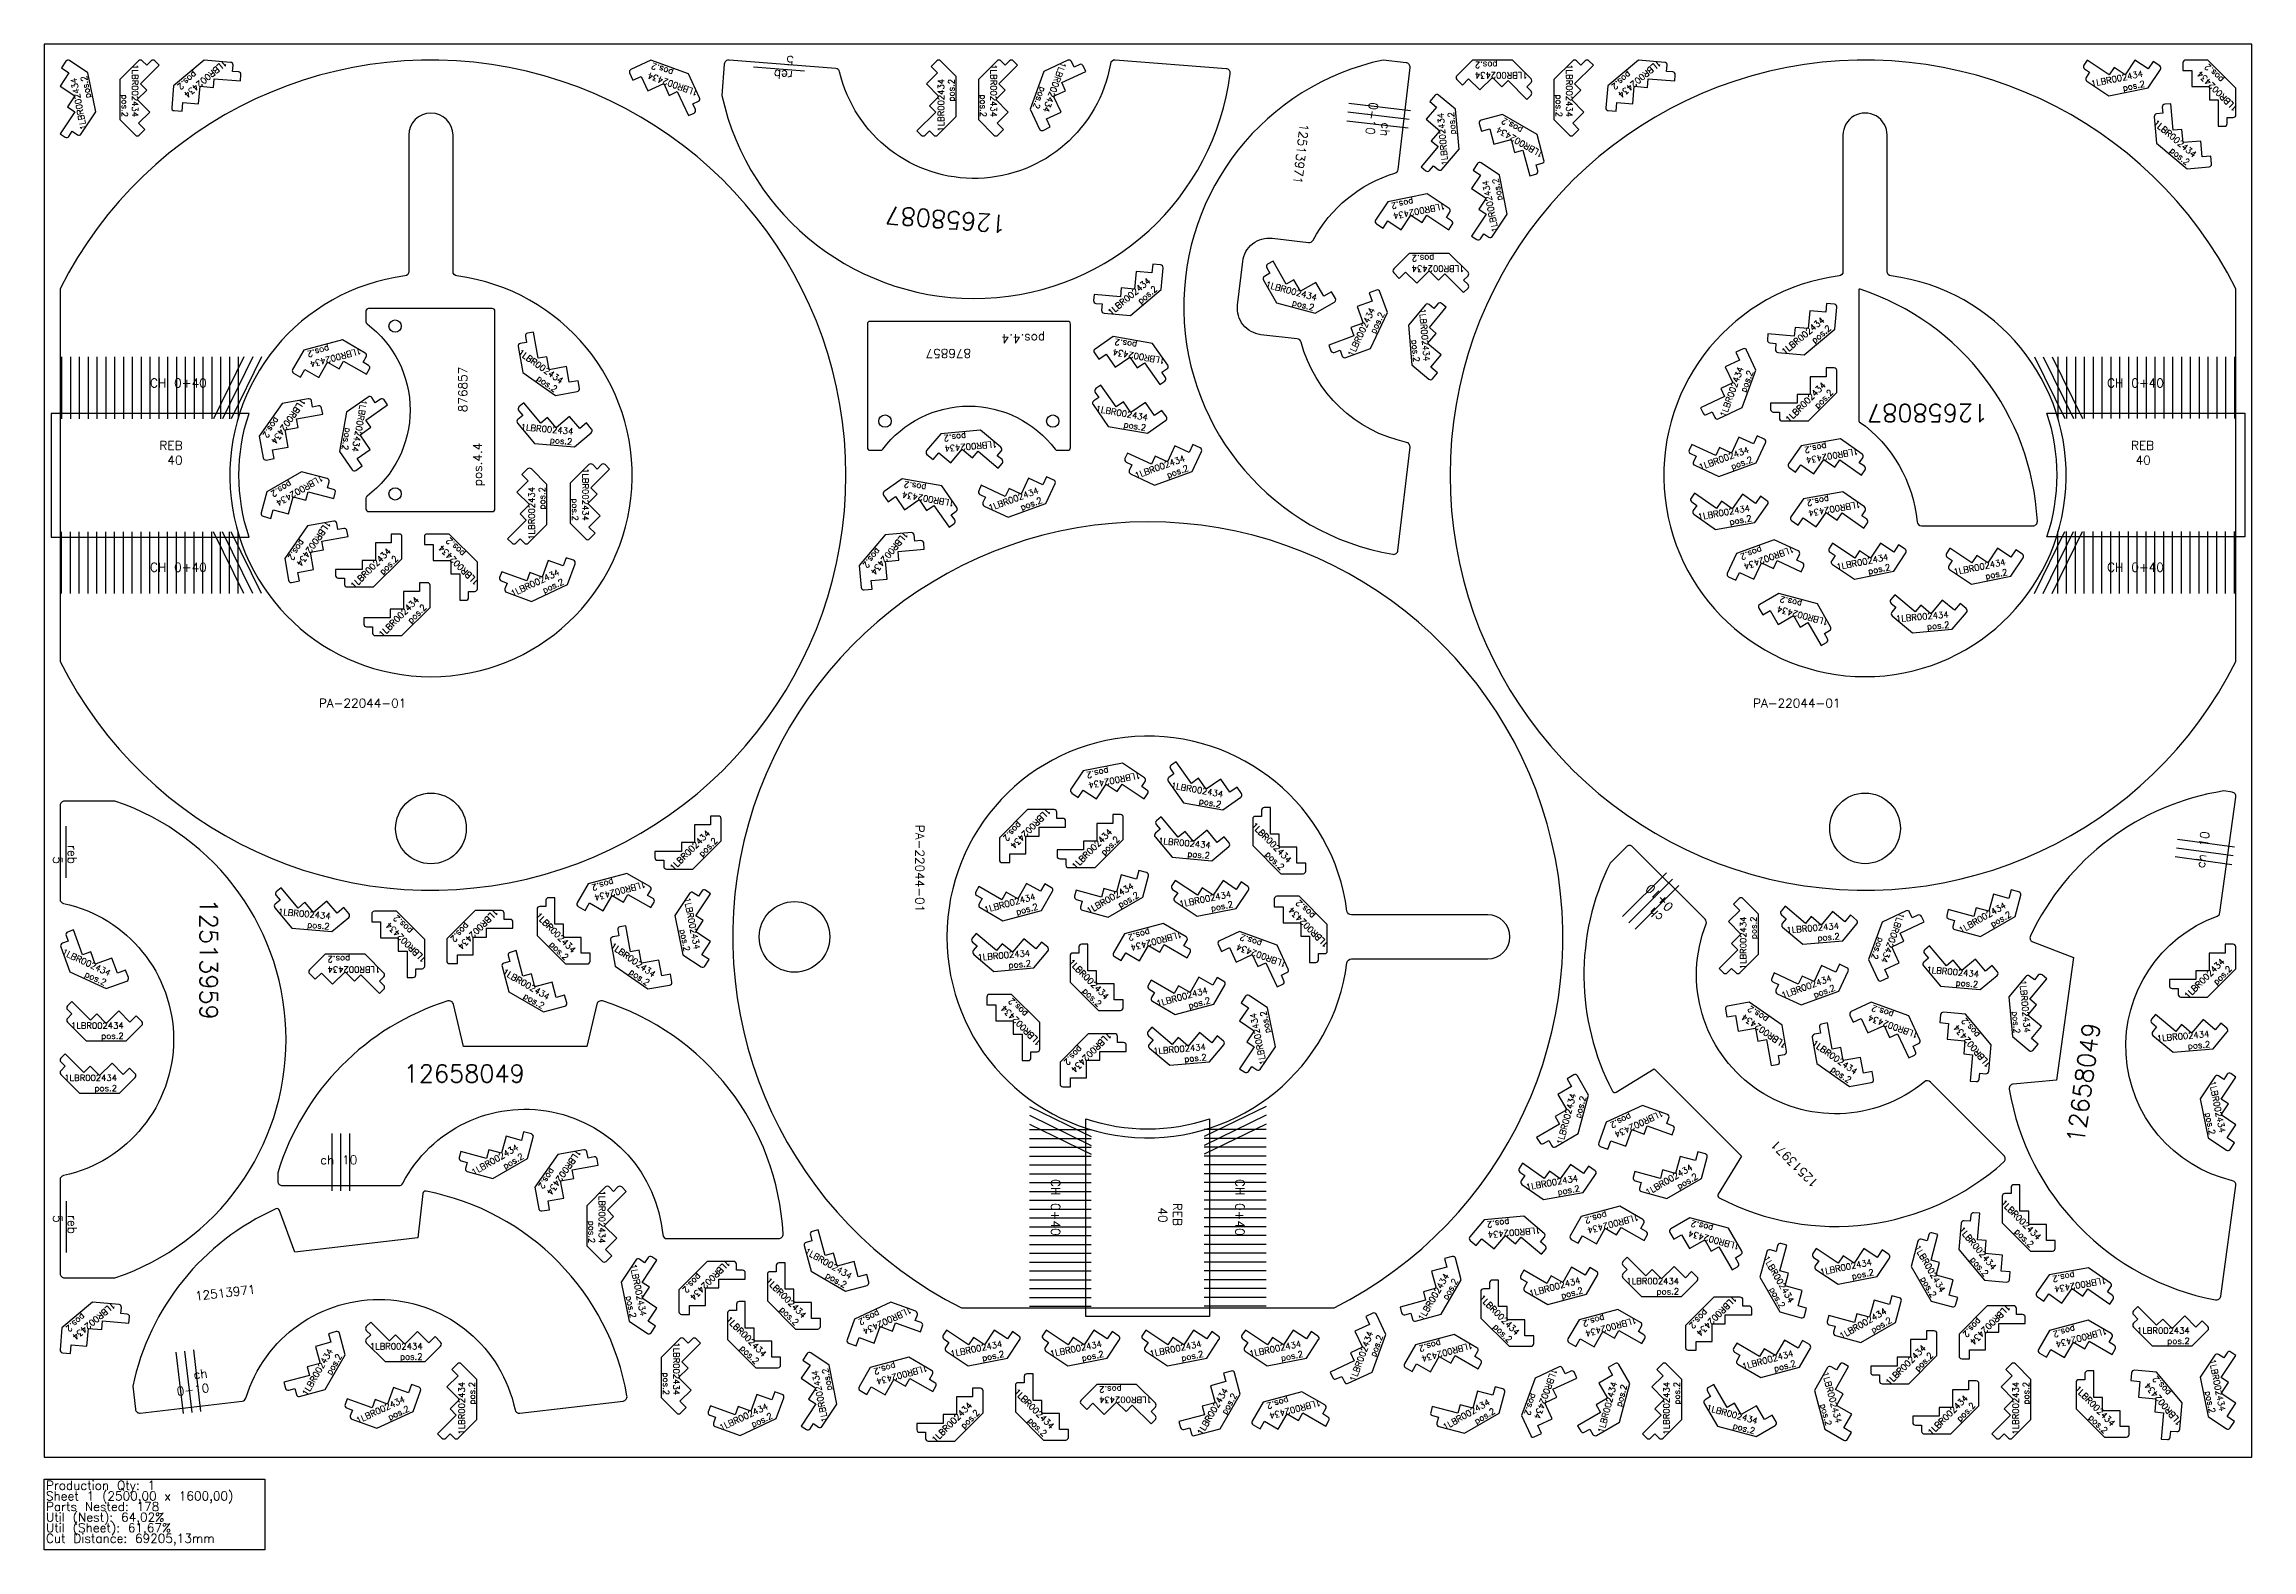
# Model space of a CAD drawing. Header units: millimetres. Extents: x 0 to 2500, y -105 to 1600.
import ezdxf

# ---------------------------------------------------------------- set-up
doc = ezdxf.new("R2010")
doc.units = ezdxf.units.MM
for name, color, linetype in [('12513959', 7, 'Continuous'), ('12513971', 7, 'Continuous'), ('12658049', 7, 'Continuous'), ('12658087', 7, 'Continuous'), ('1LBR002434', 7, 'Continuous'), ('876857', 7, 'Continuous'), ('Chanfro', 7, 'Continuous'), ('PA-22044-01', 7, 'Continuous'), ('Rebaixo', 7, 'Continuous'), ('sheet', 24, 'Continuous'), ('Stats', 7, 'Continuous'), ('Texto', 7, 'Continuous')]:
    doc.layers.add(name, color=color, linetype=linetype)
doc.styles.get("Standard").update_dxf_attribs({"font": 'txt.shx'})

msp = doc.modelspace()

# ---------------------------------------------------------------- texts
at = {"layer": 'Chanfro', "color": 3, "char_height": 10}
for s, insert, width, attachment_point, rotation in [('ch 0+10', (1496.4, 1498), 53.741, 9, 263.3189), ('ch 10', (2436.5, 667.8), 58.166, 1, 82.1594), ('ch 0+10', (1826.8, 605), 53.741, 1, 135), ('ch 0+10', (184.3, 100.1), 53.741, 3, 6.683)]:
    msp.add_mtext(s, dxfattribs=dict(at, insert=insert, width=width, attachment_point=attachment_point, rotation=rotation))
at = {"layer": 'Chanfro', "color": 1, "char_height": 10}
for s, insert, attachment_point in [('CH 0+40', (184.1, 1221.3), 3), ('{\\W2.265903; }CH 0+40', (2315.9, 1221.3), 1), ('CH 0+40', (184.1, 1002.6), 9), ('{\\W2.265903; }CH 0+40', (2315.9, 1002.6), 7)]:
    msp.add_mtext_dynamic_manual_height_columns(s, width=108.651, gutter_width=12.5, heights=[0], dxfattribs=dict(at, insert=insert, attachment_point=attachment_point))
at = {"layer": 'Chanfro', "color": 3, "insert": (354.6, 341.6), "char_height": 10, "width": 58.166, "attachment_point": 3}
msp.add_mtext('ch 10', dxfattribs=at)
at = {"layer": 'Chanfro', "color": 2, "char_height": 10, "rotation": 270}
for insert, attachment_point in [((1140.4, 335.2), 7), ((1359.1, 335.2), 1)]:
    msp.add_mtext_dynamic_manual_height_columns('{\\W2.265903; }CH 0+40', width=108.651, gutter_width=12.5, heights=[0], dxfattribs=dict(at, insert=insert, attachment_point=attachment_point))
at = {"layer": 'Rebaixo', "color": 3, "char_height": 10}
for insert, width, attachment_point, rotation in [((847.2, 1559.4), 30.968, 1, 175.5381), ((36.9, 671.7), 35.2, 3, 270), ((36.9, 274.1), 35.2, 1, 270)]:
    msp.add_mtext('reb 5', dxfattribs=dict(at, insert=insert, width=width, attachment_point=attachment_point, rotation=rotation))
at = {"layer": 'Rebaixo', "color": 1, "char_height": 10}
for s, insert, attachment_point in [('REB\\P40', (156.7, 1150.6), 3), ('{\\W2.227035; }REB\\P{\\W2.810369; }40', (2343.3, 1150.6), 1)]:
    msp.add_mtext_dynamic_manual_height_columns(s, width=71.207, gutter_width=12.5, heights=[0], dxfattribs=dict(at, insert=insert, attachment_point=attachment_point))
at = {"layer": 'Rebaixo', "color": 2, "insert": (1288.4, 307.8), "char_height": 10, "attachment_point": 1, "rotation": 270}
msp.add_mtext_dynamic_manual_height_columns('{\\W2.227035; }REB\\P{\\W2.810369; }40', width=71.207, gutter_width=12.5, heights=[0], dxfattribs=at)
at = {"layer": 'Stats', "color": 60}
for s, p in [('Sheet 1 (2500,00 x 1600,00)', (2, -49)), ('Production Qty: 1', (2, -37)), ('Parts Nested: 178', (2, -61)), ('Util (Nest): 64,02%', (2, -73)), ('Util (Sheet): 61,67%', (2, -85)), ('Cut Distance: 69205,13mm', (2, -97))]:
    msp.add_text(s, height=10, dxfattribs=at).set_placement(p)
at = {"layer": 'Texto', "color": 4}
for s, insert, char_height, width, attachment_point, rotation in [('1LBR002434\\Ppos.2', (106.5, 1517.5), 7, 55.252, 3, 270), ('1LBR002434\\Ppos.2', (162.1, 1538.8), 7, 55.252, 3, 220), ('1LBR002434\\Ppos.2', (682.6, 1561.5), 7, 55.252, 3, 160), ('1LBR002434\\Ppos.2', (1078.7, 1517.5), 7, 55.252, 3, 270), ('1LBR002434\\Ppos.2', (1137.2, 1522), 7, 55.252, 3, 250), ('1LBR002434\\Ppos.2', (1620.2, 1561.2), 7, 55.252, 3, 180), ('1LBR002434\\Ppos.2', (1730.6, 1517.5), 7, 55.252, 3, 270), ('1LBR002434\\Ppos.2', (1786.2, 1538.8), 7, 55.252, 3, 220), ('1LBR002434\\Ppos.2', (2437.3, 1565.3), 7, 55.252, 3, 135), ('1LBR002434\\Ppos.2', (29.7, 1560.8), 7, 55.252, 3, 101.3099), ('1LBR002434\\Ppos.2', (1012.1, 1560.6), 7, 55.252, 3, 90), ('1LBR002434\\Ppos.2', (2375.8, 1570.3), 7, 55.252, 3, 11.3099), ('1LBR002434\\Ppos.2', (1577.7, 1521.7), 7, 55.252, 3, 95), ('1LBR002434\\Ppos.2', (1643.4, 1500.9), 7, 55.252, 3, 150), ('1LBR002434\\Ppos.2', (2438, 1476.6), 7, 55.252, 3, 320), ('1LBR002434\\Ppos.2', (1528.5, 1401.6), 7, 55.252, 3, 191.3099), ('1LBR002434\\Ppos.2', (1628.2, 1444.9), 7, 55.252, 3, 101.3099), ('1LBR002434\\Ppos.2', (1548.7, 1342.3), 7, 55.252, 3, 180), ('1LBR002434\\Ppos.2', (1249.2, 1336.1), 7, 55.252, 3, 40), ('1LBR002434\\Ppos.2', (1442.1, 1316.1), 7, 55.252, 3, 345), ('1LBR002434\\Ppos.2', (1501.1, 1302.5), 7, 55.252, 3, 65), ('1LBR002434\\Ppos.2', (1569.3, 1241.4), 7, 55.252, 3, 275), ('1LBR002434\\Ppos.2', (2012.3, 1291.6), 7, 55.252, 3, 40), ('1LBR002434\\Ppos.2', (302.1, 1233.9), 7, 55.252, 3, 195), ('1LBR002434\\Ppos.2', (588.7, 1220.8), 7, 55.252, 3, 325), ('{\\W9.40721; }876857 pos.4.4', (1133.5, 1244.8), 10, 168.106, 1, 180), ('1LBR002434\\Ppos.2', (1209.6, 1248.1), 7, 55.252, 3, 170), ('{\\W9.40721; }876857 pos.4.4', (469.1, 1099.4), 10, 168.106, 1, 90), ('1LBR002434\\Ppos.2', (1918, 1235.4), 7, 55.252, 3, 70), ('1LBR002434\\Ppos.2', (2013.3, 1218.1), 7, 55.252, 3, 45), ('1LBR002434\\Ppos.2', (262.3, 1146.5), 7, 55.252, 3, 235), ('1LBR002434\\Ppos.2', (355.3, 1137.8), 7, 55.252, 3, 260), ('1LBR002434\\Ppos.2', (1250.4, 1180.4), 7, 55.252, 3, 350), ('1LBR002434\\Ppos.2', (599.5, 1164.9), 7, 55.252, 3, 355), ('1LBR002434\\Ppos.2', (1020, 1138.4), 7, 55.252, 3, 185), ('1LBR002434\\Ppos.2', (1996, 1125.2), 7, 55.252, 3, 190), ('1LBR002434\\Ppos.2', (1290.2, 1134.8), 7, 55.252, 3, 20), ('1LBR002434\\Ppos.2', (1929, 1144.5), 7, 55.252, 3, 20), ('1LBR002434\\Ppos.2', (265.2, 1076.6), 7, 55.252, 3, 210), ('1LBR002434\\Ppos.2', (616.5, 1060.2), 7, 55.252, 3, 270), ('1LBR002434\\Ppos.2', (971, 1086.7), 7, 55.252, 3, 170), ('1LBR002434\\Ppos.2', (548.5, 1098.5), 7, 55.252, 3, 90), ('1LBR002434\\Ppos.2', (1124.5, 1098.3), 7, 55.252, 3, 20), ('1LBR002434\\Ppos.2', (1930.9, 1078.3), 7, 55.252, 3, 10), ('1LBR002434\\Ppos.2', (1998.7, 1065.2), 7, 55.252, 3, 190), ('1LBR002434\\Ppos.2', (291.1, 1007.9), 7, 55.252, 3, 235), ('1LBR002434\\Ppos.2', (388.4, 1030), 7, 55.252, 3, 45), ('1LBR002434\\Ppos.2', (445.8, 1028.6), 7, 55.252, 3, 135), ('1LBR002434\\Ppos.2', (940.8, 998.4), 7, 55.252, 3, 230), ('1LBR002434\\Ppos.2', (1926.3, 1004.7), 7, 55.252, 3, 200), ('1LBR002434\\Ppos.2', (581.4, 1005.8), 7, 55.252, 3, 25), ('1LBR002434\\Ppos.2', (2087.5, 1023), 7, 55.252, 3, 11.3099), ('1LBR002434\\Ppos.2', (2220.2, 1017.3), 7, 55.252, 3, 11.3099), ('1LBR002434\\Ppos.2', (420.3, 974.9), 7, 55.252, 3, 45), ('1LBR002434\\Ppos.2', (1961.6, 957.2), 7, 55.252, 3, 165), ('1LBR002434\\Ppos.2', (2156.2, 957.9), 7, 55.252, 3, 5), ('1LBR002434\\Ppos.2', (1183.5, 757.1), 7, 55.252, 3, 191.3099), ('1LBR002434\\Ppos.2', (1335.6, 753.9), 7, 55.252, 3, 350), ('1LBR002434\\Ppos.2', (1098.4, 688.4), 7, 55.252, 3, 225), ('1LBR002434\\Ppos.2', (749.9, 710.6), 7, 55.252, 3, 45), ('1LBR002434\\Ppos.2', (1205.2, 712.2), 7, 55.252, 3, 45), ('1LBR002434\\Ppos.2', (1321.4, 696.3), 7, 55.252, 3, 355), ('1LBR002434\\Ppos.2', (1413.4, 677.3), 7, 55.252, 3, 315), ('1LBR002434\\Ppos.2', (624.2, 629.9), 7, 55.252, 3, 195), ('1LBR002434\\Ppos.2', (743, 575.8), 7, 55.252, 3, 281.3099), ('1LBR002434\\Ppos.2', (1121.3, 638.5), 7, 55.252, 3, 15), ('1LBR002434\\Ppos.2', (1231.2, 650.7), 7, 55.252, 3, 30), ('1LBR002434\\Ppos.2', (1343.2, 641.2), 7, 55.252, 3, 11.3099), ('1LBR002434\\Ppos.2', (1408.2, 618.4), 7, 55.252, 3, 135), ('1LBR002434\\Ppos.2', (2219, 628.8), 7, 55.252, 3, 30), ('1LBR002434\\Ppos.2', (324.7, 616.1), 7, 55.252, 3, 355), ('1LBR002434\\Ppos.2', (386.2, 601.3), 7, 55.252, 3, 135), ('1LBR002434\\Ppos.2', (472.7, 574.1), 7, 55.252, 3, 225), ('1LBR002434\\Ppos.2', (602.9, 575.2), 7, 55.252, 3, 315), ('1LBR002434\\Ppos.2', (1920.5, 612.1), 7, 55.252, 3, 90), ('1LBR002434\\Ppos.2', (2032.1, 605.2), 7, 55.252, 3, 5), ('1LBR002434\\Ppos.2', (2086.4, 558.9), 7, 55.252, 3, 250), ('1LBR002434\\Ppos.2', (693.3, 548.7), 7, 55.252, 3, 325), ('1LBR002434\\Ppos.2', (1231.5, 573.2), 7, 55.252, 3, 195), ('1LBR002434\\Ppos.2', (1349.1, 574.8), 7, 55.252, 3, 160), ('1LBR002434\\Ppos.2', (76.3, 550.7), 7, 55.252, 3, 335), ('1LBR002434\\Ppos.2', (321, 548.6), 7, 55.252, 3, 180), ('1LBR002434\\Ppos.2', (573.4, 523.6), 7, 55.252, 3, 330), ('1LBR002434\\Ppos.2', (1116.1, 574.4), 7, 55.252, 3, 5), ('1LBR002434\\Ppos.2', (1206.5, 522.5), 7, 55.252, 3, 315), ('1LBR002434\\Ppos.2', (2191.4, 550.4), 7, 55.252, 3, 355), ('1LBR002434\\Ppos.2', (2464.9, 565.5), 7, 55.252, 3, 45), ('1LBR002434\\Ppos.2', (1316.5, 532.3), 7, 55.252, 3, 15), ('1LBR002434\\Ppos.2', (2022.5, 546.2), 7, 55.252, 3, 20), ('1LBR002434\\Ppos.2', (2249.3, 481), 7, 55.252, 3, 275), ('1LBR002434\\Ppos.2', (1082.8, 507.3), 7, 55.252, 3, 135), ('1LBR002434\\Ppos.2', (1365.4, 502), 7, 55.252, 3, 101.3099), ('1LBR002434\\Ppos.2', (1921.3, 496.4), 7, 55.252, 3, 145), ('1LBR002434\\Ppos.2', (2064.5, 494.6), 7, 55.252, 3, 160), ('1LBR002434\\Ppos.2', (1167.2, 434.7), 7, 55.252, 3, 225), ('1LBR002434\\Ppos.2', (2161.4, 486), 7, 55.252, 3, 130), ('1LBR002434\\Ppos.2', (2451.5, 482.8), 7, 55.252, 3, 5), ('1LBR002434\\Ppos.2', (1315.1, 468.2), 7, 55.252, 3, 5), ('1LBR002434\\Ppos.2', (2054.1, 438.5), 7, 55.252, 3, 325), ('1LBR002434\\Ppos.2', (1728.2, 412.7), 7, 55.252, 3, 75), ('1LBR002434\\Ppos.2', (2470.3, 368.2), 7, 55.252, 3, 281.3099), ('1LBR002434\\Ppos.2', (1780.3, 361.5), 7, 55.252, 3, 205), ('1LBR002434\\Ppos.2', (534.5, 354.8), 7, 55.252, 3, 30), ('1LBR002434\\Ppos.2', (574.4, 296.1), 7, 55.252, 3, 235), ('1LBR002434\\Ppos.2', (1864, 332.1), 7, 55.252, 3, 30), ('1LBR002434\\Ppos.2', (635.2, 242.2), 7, 55.252, 3, 270), ('1LBR002434\\Ppos.2', (1736.2, 319.5), 7, 55.252, 3, 10), ('1LBR002434\\Ppos.2', (1748.8, 252.9), 7, 55.252, 3, 195), ('1LBR002434\\Ppos.2', (2262, 250.1), 7, 55.252, 3, 315), ('1LBR002434\\Ppos.2', (1635.2, 248.2), 7, 55.252, 3, 185), ('1LBR002434\\Ppos.2', (1861, 250.2), 7, 55.252, 3, 165), ('1LBR002434\\Ppos.2', (2211.4, 215.9), 7, 55.252, 3, 310), ('1LBR002434\\Ppos.2', (915.6, 207.4), 7, 55.252, 3, 330), ('1LBR002434\\Ppos.2', (1982.2, 177.3), 7, 55.252, 3, 300), ('1LBR002434\\Ppos.2', (2153.4, 189.4), 7, 55.252, 3, 300), ('1LBR002434\\Ppos.2', (682.1, 160.7), 7, 55.252, 3, 281.3099), ('1LBR002434\\Ppos.2', (735.6, 176.9), 7, 55.252, 3, 225), ('1LBR002434\\Ppos.2', (863.7, 161.7), 7, 55.252, 3, 315), ('1LBR002434\\Ppos.2', (1585.3, 208.9), 7, 55.252, 3, 60), ('1LBR002434\\Ppos.2', (1738.5, 203.9), 7, 55.252, 3, 15), ('1LBR002434\\Ppos.2', (2068.9, 224.5), 7, 55.252, 3, 11.3099), ('1LBR002434\\Ppos.2', (2277, 186.4), 7, 55.252, 3, 190), ('1LBR002434\\Ppos.2', (1671.5, 142.3), 7, 55.252, 3, 315), ('1LBR002434\\Ppos.2', (1875.4, 136.3), 7, 55.252, 3, 225), ('1LBR002434\\Ppos.2', (35.8, 132.2), 7, 55.252, 3, 220), ('1LBR002434\\Ppos.2', (818.7, 117.9), 7, 55.252, 3, 315), ('1LBR002434\\Ppos.2', (929.1, 138.6), 7, 55.252, 3, 205), ('1LBR002434\\Ppos.2', (1746.3, 136.2), 7, 55.252, 3, 195), ('1LBR002434\\Ppos.2', (2083.7, 169.2), 7, 55.252, 3, 30), ('1LBR002434\\Ppos.2', (2185.2, 126.6), 7, 55.252, 3, 225), ('1LBR002434\\Ppos.2', (2279.1, 124), 7, 55.252, 3, 195), ('1LBR002434\\Ppos.2', (719.5, 70.3), 7, 55.252, 3, 270), ('1LBR002434\\Ppos.2', (1084.1, 132), 7, 55.252, 3, 11.3099), ('1LBR002434\\Ppos.2', (1196.9, 132), 7, 55.252, 3, 11.3099), ('1LBR002434\\Ppos.2', (1309.7, 132), 7, 55.252, 3, 11.3099), ('1LBR002434\\Ppos.2', (1422.5, 132), 7, 55.252, 3, 11.3099), ('1LBR002434\\Ppos.2', (1498.7, 143.3), 7, 55.252, 3, 70), ('1LBR002434\\Ppos.2', (1560.9, 107.8), 7, 55.252, 3, 195), ('1LBR002434\\Ppos.2', (2126.7, 127.7), 7, 55.252, 3, 45), ('1LBR002434\\Ppos.2', (321.4, 123.8), 7, 55.252, 3, 60), ('1LBR002434\\Ppos.2', (869.1, 97.4), 7, 55.252, 3, 101.3099), ('1LBR002434\\Ppos.2', (943.5, 81.9), 7, 55.252, 3, 195), ('1LBR002434\\Ppos.2', (1979.5, 121.2), 7, 55.252, 3, 15), ('1LBR002434\\Ppos.2', (2470.3, 52.9), 7, 55.252, 3, 281.3099), ('1LBR002434\\Ppos.2', (469.2, 85.1), 7, 55.252, 3, 90), ('1LBR002434\\Ppos.2', (1144.6, 36.1), 7, 55.252, 3, 315), ('1LBR002434\\Ppos.2', (1194.7, 61.4), 7, 55.252, 3, 180), ('1LBR002434\\Ppos.2', (1335, 79.2), 7, 55.252, 3, 60), ('1LBR002434\\Ppos.2', (1693.4, 42.5), 7, 55.252, 3, 250), ('1LBR002434\\Ppos.2', (1774.6, 86), 7, 55.252, 3, 75), ('1LBR002434\\Ppos.2', (1833.6, 85.1), 7, 55.252, 3, 90), ('1LBR002434\\Ppos.2', (2035.7, 39.7), 7, 55.252, 3, 285), ('1LBR002434\\Ppos.2', (2229.1, 85.1), 7, 55.252, 3, 90), ('1LBR002434\\Ppos.2', (2345.8, 39.3), 7, 55.252, 3, 315), ('1LBR002434\\Ppos.2', (2377.8, 80.6), 7, 55.252, 3, 130), ('1LBR002434\\Ppos.2', (406.4, 69.4), 7, 55.252, 3, 25), ('1LBR002434\\Ppos.2', (817.7, 61.3), 7, 55.252, 3, 25), ('1LBR002434\\Ppos.2', (1046.5, 62.9), 7, 55.252, 3, 45), ('1LBR002434\\Ppos.2', (1388.6, 43), 7, 55.252, 3, 195), ('1LBR002434\\Ppos.2', (1634.6, 66.2), 7, 55.252, 3, 30), ('1LBR002434\\Ppos.2', (1941.2, 44.1), 7, 55.252, 3, 345), ('1LBR002434\\Ppos.2', (2174.3, 71), 7, 55.252, 3, 45)]:
    msp.add_mtext(s, dxfattribs=dict(at, insert=insert, char_height=char_height, width=width, attachment_point=attachment_point, rotation=rotation))
at = {"layer": 'Texto', "color": 3}
for s, insert, char_height, width, attachment_point, rotation in [('12513971', (1432.1, 1509.3), 10, 263.972, 1, 263.3189), ('12658087', (1088.8, 1386), 20, 272.481, 1, 175.5381), ('12658087', (2201.5, 1172.3), 20, 272.481, 1, 180), ('12513959', (176.4, 632.4), 20, 125.415, 7, 270), ('12658049', (2290, 357.2), 20, 262.02, 1, 82.1594), ('12513971', (2002.9, 304.2), 10, 263.972, 1, 135), ('12513971', (170.4, 187.2), 10, 263.972, 1, 6.683)]:
    msp.add_mtext(s, dxfattribs=dict(at, insert=insert, char_height=char_height, width=width, attachment_point=attachment_point, rotation=rotation))
at = {"layer": 'Texto', "color": 1, "char_height": 10, "width": 262.375, "attachment_point": 1}
for insert in [(311.1, 858.8), (1935.1, 858.8)]:
    msp.add_mtext('{\\W7.88786;   }PA-22044-01', dxfattribs=dict(at, insert=insert))
at = {"layer": 'Texto', "color": 2, "insert": (996.6, 716), "char_height": 10, "width": 262.375, "attachment_point": 1, "rotation": 270}
msp.add_mtext('{\\W7.88786;   }PA-22044-01', dxfattribs=at)
at = {"layer": 'Texto', "color": 4, "char_height": 7, "width": 55.252, "attachment_point": 3}
for insert in [(90.1, 492.2), (82.5, 433), (1851.4, 202.8), (428.5, 129), (2429.7, 146.8)]:
    msp.add_mtext('1LBR002434\\Ppos.2', dxfattribs=dict(at, insert=insert))
at = {"layer": 'Texto', "color": 3, "insert": (407.1, 444.3), "char_height": 20, "width": 262.02, "attachment_point": 1}
msp.add_mtext('12658049', dxfattribs=at)

# ---------------------------------------------------------------- linework, layer by layer
at = {"layer": '12513959', "color": 3}
msp.add_lwpolyline([(18, 314), (18, 207.9, 0.414214), (23, 202.9), (80.2, 202.9, 0.717624), (80.2, 742.9), (23, 742.9, 0.414214), (18, 737.9), (18, 631.8, 0.353739), (22, 626.9, -0.808668), (22, 318.9, 0.353739)], format="xyb", close=True, dxfattribs=at)
at = {"layer": '12513971', "color": 3}
for points in [[(1419.1, 1266.2), (1377.8, 1271, -0.414214), (1351.5, 1304.3), (1357.3, 1353.9, -0.414214), (1390.6, 1380.3), (1431.9, 1375.4, 0.307315), (1436.9, 1378, -0.197795), (1529.7, 1453.9, 0.298217), (1533.2, 1458.1), (1546.7, 1573.4, 0.414214), (1542.3, 1578.9), (1516.3, 1582, 0.826224), (1527.2, 1022.3, 0.43), (1533, 1026.7), (1546.7, 1143.7, 0.387391), (1542.8, 1149.1, -0.282196), (1423.3, 1262.5, 0.307315)], [(1896.9, 293.5, 0.31269), (2219.1, 334.2, 0.43), (2219.3, 341.4), (2136, 424.7, 0.387391), (2129.2, 425.1, -0.775159), (1882, 603.7, 0.298217), (1880.9, 609.1), (1798.8, 691.2, 0.414214), (1791.7, 691.2), (1773.2, 672.6, 0.23941), (1775.9, 414.5, 0.434973), (1780.1, 413.3), (1823.2, 439.8), (1922.2, 340.8), (1895.7, 297.7, 0.434973)], [(428.9, 298.4), (423, 248.2), (283.9, 231.9), (266.5, 279.4, 0.434973), (262.5, 281.1, 0.23941), (100.3, 80.2), (103.4, 54.2, 0.414214), (108.9, 49.8), (224.2, 63.3, 0.298217), (228.4, 66.8, -0.775159), (533.2, 53.7, 0.387391), (538.6, 49.8), (655.6, 63.5, 0.43), (660, 69.3, 0.31269), (432.5, 301, 0.434973)]]:
    msp.add_lwpolyline(points, format="xyb", close=True, dxfattribs=at)
at = {"layer": '12658049', "color": 3}
for points in [[(2481.9, 747.3, 0.414214), (2477.6, 753), (2468.1, 754.3, 0.248185), (2249.2, 590.2, 0.435826), (2252, 583.4), (2297.9, 565.7), (2278.8, 427), (2229.8, 422.4, 0.435826), (2225.3, 416.6, 0.313253), (2458.8, 178, 0.429586), (2464.7, 182.3), (2481.9, 307.4, 0.387226), (2478.1, 313, -0.746733), (2460.7, 612.6, 0.27887), (2463.9, 616.6)], [(269.7, 307.4), (401.6, 307.4, 0.27887), (406.1, 310.1, -0.746733), (700.5, 251.9, 0.387226), (705.5, 247.4), (831.8, 247.4, 0.429586), (836.8, 252.7, 0.313253), (632.3, 516.5, 0.435826), (625.9, 512.8), (614.7, 464.9), (474.7, 464.9), (463.4, 512.8, 0.435826), (457, 516.5, 0.248185), (264.7, 322), (264.7, 312.4, 0.414214)]]:
    msp.add_lwpolyline(points, format="xyb", close=True, dxfattribs=at)
at = {"layer": '12658087', "color": 3}
for points in [[(775.6, 1581.9, 0.414214), (770.2, 1577.4), (767.5, 1541.9, 0.840577), (1343.2, 1566.5, 0.429586), (1338.7, 1572.1), (1212.7, 1581.9, 0.387226), (1207.4, 1577.8, -0.817096), (900.8, 1568.7, 0.32655), (896.4, 1572.5)], [(2055, 1321.6), (2055, 1173.2, 0.243337), (2055.5, 1172.4, -0.218841), (2120.9, 1059.2, 0.387226), (2125.8, 1054.6), (2252.1, 1054.6, 0.429586), (2257.1, 1059.9, 0.309641), (2056.3, 1322.5, 0.510573)]]:
    msp.add_lwpolyline(points, format="xyb", close=True, dxfattribs=at)
at = {"layer": '1LBR002434', "color": 4}
for points in [[(28, 1567.6), (18, 1552.6), (34.6, 1541.6), (26.3, 1529.1), (34.6, 1523.5), (18, 1498.6), (23.8, 1494.7, 0.414214), (28, 1495.5), (31.9, 1501.3), (37.7, 1497.5, 0.414214), (41.9, 1498.3), (58.5, 1523.2), (49.6, 1567.6), (28.8, 1581.5, 0.414214), (24.7, 1580.7), (19.7, 1573.2)], [(106.9, 1510.4), (119.6, 1523.1), (105.5, 1537.3), (116.1, 1547.9), (109, 1555), (130.2, 1576.2), (125.3, 1581.1, 0.414214), (121, 1581.1), (116.1, 1576.2), (111.1, 1581.1, 0.414214), (106.9, 1581.1), (85.7, 1559.9), (85.7, 1514.6), (103.3, 1497, 0.414214), (107.6, 1497), (113.9, 1503.3)], [(157, 1533.9), (174.9, 1532.4), (176.6, 1552.3), (191.6, 1551), (192.4, 1560.9), (222.3, 1558.3), (222.9, 1565.3, 0.414214), (220.2, 1568.5), (213.2, 1569.2), (213.9, 1576.1, 0.414214), (211.1, 1579.4), (181.2, 1582), (146.6, 1552.9), (144.4, 1528, 0.414214), (147.1, 1524.7), (156.1, 1524)], [(675.9, 1563.5), (683.5, 1547.2), (701.6, 1555.6), (707.9, 1542), (717, 1546.3), (729.7, 1519.1), (736, 1522, 0.414214), (737.5, 1526), (734.5, 1532.4), (740.8, 1535.3, 0.414214), (742.3, 1539.3), (729.6, 1566.5), (687.1, 1582), (664.4, 1571.4, 0.414214), (663, 1567.4), (666.8, 1559.3)], [(1011.7, 1567.7), (999, 1555), (1013.1, 1540.8), (1002.5, 1530.2), (1009.6, 1523.1), (988.4, 1501.9), (993.3, 1497, 0.414214), (997.5, 1497), (1002.5, 1501.9), (1007.4, 1497, 0.414214), (1011.7, 1497), (1032.9, 1518.2), (1032.9, 1563.4), (1015.2, 1581.1, 0.414214), (1011, 1581.1), (1004.6, 1574.7)], [(1079.1, 1510.4), (1091.8, 1523.1), (1077.7, 1537.3), (1088.3, 1547.9), (1081.2, 1555), (1102.4, 1576.2), (1097.5, 1581.1, 0.414214), (1093.3, 1581.1), (1088.3, 1576.2), (1083.4, 1581.1, 0.414214), (1079.1, 1581.1), (1057.9, 1559.9), (1057.9, 1514.6), (1075.6, 1497, 0.414214), (1079.8, 1497), (1086.2, 1503.3)], [(1135.2, 1515.3), (1151.5, 1522.9), (1143.1, 1541), (1156.6, 1547.3), (1152.4, 1556.4), (1179.6, 1569.1), (1176.7, 1575.4, 0.414214), (1172.7, 1576.9), (1166.3, 1573.9), (1163.4, 1580.3, 0.414214), (1159.4, 1581.7), (1132.2, 1569), (1116.7, 1526.5), (1127.3, 1503.8, 0.414214), (1131.3, 1502.4), (1139.4, 1506.2)], [(1613.1, 1560.8), (1625.9, 1548.1), (1640, 1562.2), (1650.6, 1551.6), (1657.7, 1558.7), (1678.9, 1537.5), (1683.8, 1542.4, 0.414214), (1683.8, 1546.6), (1678.9, 1551.6), (1683.8, 1556.5, 0.414214), (1683.8, 1560.8), (1662.6, 1582), (1617.4, 1582), (1599.7, 1564.3, 0.414214), (1599.7, 1560.1), (1606.1, 1553.7)], [(1730.9, 1510.4), (1743.7, 1523.1), (1729.5, 1537.3), (1740.1, 1547.9), (1733.1, 1555), (1754.3, 1576.2), (1749.3, 1581.1, 0.414214), (1745.1, 1581.1), (1740.1, 1576.2), (1735.2, 1581.1, 0.414214), (1730.9, 1581.1), (1709.7, 1559.9), (1709.7, 1514.6), (1727.4, 1497, 0.414214), (1731.6, 1497), (1738, 1503.3)], [(1781, 1533.9), (1798.9, 1532.4), (1800.7, 1552.3), (1815.6, 1551), (1816.5, 1560.9), (1846.4, 1558.3), (1847, 1565.3, 0.414214), (1844.3, 1568.5), (1837.3, 1569.2), (1837.9, 1576.1, 0.414214), (1835.2, 1579.4), (1805.3, 1582), (1770.6, 1552.9), (1768.5, 1528, 0.414214), (1771.2, 1524.7), (1780.1, 1524)], [(2382.6, 1572), (2367.6, 1582), (2356.6, 1565.4), (2344.1, 1573.7), (2338.5, 1565.4), (2313.6, 1582), (2309.7, 1576.2, 0.414214), (2310.5, 1572), (2316.3, 1568.1), (2312.5, 1562.3, 0.414214), (2313.3, 1558.1), (2338.2, 1541.5), (2382.6, 1550.4), (2396.5, 1571.2, 0.414214), (2395.7, 1575.3), (2388.2, 1580.3)], [(2432, 1570), (2432, 1552), (2452, 1552), (2452, 1537), (2462, 1537), (2462, 1507), (2469, 1507, 0.414214), (2472, 1510), (2472, 1517), (2479, 1517, 0.414214), (2482, 1520), (2482, 1550), (2450, 1582), (2425, 1582, 0.414214), (2422, 1579), (2422, 1570)], [(1576.7, 1528.7), (1565.1, 1514.9), (1580.5, 1502), (1570.8, 1490.5), (1578.5, 1484.1), (1559.2, 1461.1), (1564.6, 1456.6, 0.414214), (1568.8, 1457), (1573.3, 1462.4), (1578.6, 1457.9, 0.414214), (1582.9, 1458.2), (1602.2, 1481.2), (1598.2, 1526.3), (1579.1, 1542.4, 0.414214), (1574.8, 1542), (1569, 1535.1)], [(2443.6, 1472.4), (2442.1, 1490.3), (2422.2, 1488.6), (2420.8, 1503.5), (2410.9, 1502.7), (2408.3, 1532.5), (2401.3, 1531.9, 0.414214), (2398.6, 1528.7), (2399.2, 1521.7), (2392.2, 1521.1, 0.414214), (2389.5, 1517.8), (2392.1, 1488), (2426.8, 1458.9), (2451.7, 1461.1, 0.414214), (2454.4, 1464.3), (2453.6, 1473.3)], [(1637.1, 1504.1), (1641.8, 1486.7), (1661.1, 1491.9), (1665, 1477.4), (1674.6, 1480), (1682.4, 1451), (1689.2, 1452.8, 0.414214), (1691.3, 1456.5), (1689.5, 1463.3), (1696.2, 1465.1, 0.414214), (1698.4, 1468.8), (1690.6, 1497.7), (1651.4, 1520.4), (1627.3, 1513.9, 0.414214), (1625.1, 1510.2), (1627.5, 1501.5)], [(1626.4, 1451.7), (1616.4, 1436.7), (1633.1, 1425.6), (1624.8, 1413.1), (1633.1, 1407.6), (1616.4, 1382.6), (1622.3, 1378.8, 0.414214), (1626.4, 1379.6), (1630.3, 1385.4), (1636.1, 1381.5, 0.414214), (1640.3, 1382.4), (1656.9, 1407.3), (1648.1, 1451.7), (1627.3, 1465.6, 0.414214), (1623.1, 1464.7), (1618.1, 1457.2)], [(1521.7, 1399.9), (1536.7, 1389.9), (1547.8, 1406.5), (1560.3, 1398.2), (1565.8, 1406.5), (1590.8, 1389.9), (1594.6, 1395.7, 0.414214), (1593.8, 1399.9), (1588, 1403.8), (1591.9, 1409.6, 0.414214), (1591, 1413.8), (1566.1, 1430.4), (1521.7, 1421.5), (1507.8, 1400.7, 0.414214), (1508.7, 1396.6), (1516.2, 1391.6)], [(1254.4, 1341), (1236.5, 1342.5), (1234.7, 1322.6), (1219.8, 1323.9), (1218.9, 1314), (1189, 1316.6), (1188.4, 1309.6, 0.414214), (1191.1, 1306.4), (1198.1, 1305.8), (1197.5, 1298.8, 0.414214), (1200.2, 1295.5), (1230.1, 1292.9), (1264.8, 1322), (1267, 1346.9, 0.414214), (1264.2, 1350.2), (1255.3, 1350.9)], [(1449, 1314.6), (1440, 1330.2), (1422.7, 1320.2), (1415.2, 1333.2), (1406.6, 1328.2), (1391.6, 1354.2), (1385.5, 1350.7, 0.414214), (1384.4, 1346.6), (1387.9, 1340.5), (1381.8, 1337, 0.414214), (1380.7, 1332.9), (1395.7, 1306.9), (1439.4, 1295.2), (1461.1, 1307.7, 0.414214), (1462.2, 1311.8), (1457.7, 1319.6)], [(1541.6, 1341.9), (1554.4, 1329.2), (1568.5, 1343.3), (1579.1, 1332.7), (1586.2, 1339.8), (1607.4, 1318.6), (1612.4, 1323.5, 0.414214), (1612.4, 1327.8), (1607.4, 1332.7), (1612.4, 1337.7, 0.414214), (1612.4, 1341.9), (1591.1, 1363.1), (1545.9, 1363.1), (1528.2, 1345.4, 0.414214), (1528.2, 1341.2), (1534.6, 1334.8)], [(1503.7, 1309.1), (1486.8, 1302.9), (1493.7, 1284.1), (1479.6, 1279), (1483, 1269.6), (1454.8, 1259.3), (1457.2, 1252.7, 0.414214), (1461, 1251), (1467.6, 1253.4), (1470, 1246.8, 0.414214), (1473.9, 1245), (1502, 1255.2), (1521.2, 1296.3), (1512.6, 1319.7, 0.414214), (1508.8, 1321.5), (1500.3, 1318.5)], [(1570.3, 1234.4), (1581.9, 1248.2), (1566.6, 1261.1), (1576.2, 1272.5), (1568.6, 1279), (1587.8, 1302), (1582.5, 1306.5, 0.414214), (1578.3, 1306.1), (1573.8, 1300.7), (1568.4, 1305.2, 0.414214), (1564.2, 1304.8), (1544.9, 1281.9), (1548.8, 1236.8), (1568, 1220.7, 0.414214), (1572.2, 1221.1), (1578, 1228)], [(2017.4, 1296.4), (1999.5, 1298), (1997.7, 1278), (1982.8, 1279.3), (1981.9, 1269.4), (1952, 1272), (1951.4, 1265, 0.414214), (1954.2, 1261.8), (1961.1, 1261.2), (1960.5, 1254.2, 0.414214), (1963.2, 1250.9), (1993.1, 1248.3), (2027.8, 1277.4), (2030, 1302.3, 0.414214), (2027.3, 1305.6), (2018.3, 1306.4)], [(295.3, 1231.7), (310.9, 1222.7), (320.9, 1240), (333.9, 1232.5), (338.9, 1241.2), (364.9, 1226.2), (368.4, 1232.2, 0.414214), (367.3, 1236.3), (361.2, 1239.8), (364.7, 1245.9, 0.414214), (363.6, 1250), (337.7, 1265), (293.9, 1253.3), (281.4, 1231.6, 0.414214), (282.5, 1227.5), (290.3, 1223)], [(594.7, 1217.1), (591.6, 1234.8), (571.9, 1231.3), (569.3, 1246.1), (559.4, 1244.4), (554.2, 1273.9), (547.3, 1272.7, 0.414214), (544.9, 1269.2), (546.1, 1262.3), (539.2, 1261.1, 0.414214), (536.8, 1257.6), (542, 1228.1), (579.1, 1202.1), (603.7, 1206.5, 0.414214), (606.1, 1210), (604.6, 1218.8)], [(1202.6, 1248.9), (1212.9, 1234.2), (1229.3, 1245.6), (1237.9, 1233.3), (1246.1, 1239.1), (1263.3, 1214.5), (1269.1, 1218.5, 0.414214), (1269.8, 1222.7), (1265.8, 1228.4), (1271.5, 1232.4, 0.414214), (1272.3, 1236.6), (1255, 1261.2), (1210.5, 1269.1), (1190, 1254.7, 0.414214), (1189.3, 1250.5), (1194.4, 1243.2)], [(1920, 1242.1), (1903.7, 1234.5), (1912.2, 1216.4), (1898.6, 1210.1), (1902.8, 1201), (1875.6, 1188.3), (1878.6, 1182, 0.414214), (1882.6, 1180.5), (1888.9, 1183.5), (1891.9, 1177.1, 0.414214), (1895.8, 1175.7), (1923, 1188.4), (1938.5, 1230.9), (1927.9, 1253.5, 0.414214), (1924, 1255), (1915.8, 1251.2)], [(2018, 1223.4), (2000, 1223.4), (2000, 1203.4), (1985, 1203.4), (1985, 1193.4), (1955, 1193.4), (1955, 1186.4, 0.414214), (1958, 1183.4), (1965, 1183.4), (1965, 1176.4, 0.414214), (1968, 1173.4), (1998, 1173.4), (2030, 1205.4), (2030, 1230.4, 0.414214), (2027, 1233.4), (2018, 1233.4)], [(354.5, 1130.8), (369.2, 1141.1), (357.8, 1157.5), (370.1, 1166.1), (364.3, 1174.3), (388.9, 1191.5), (384.9, 1197.2, 0.414214), (380.7, 1197.9), (375, 1193.9), (371, 1199.7, 0.414214), (366.8, 1200.4), (342.2, 1183.2), (334.3, 1138.6), (348.7, 1118.1, 0.414214), (352.9, 1117.4), (360.2, 1122.6)], [(1257.4, 1179.5), (1247.1, 1194.3), (1230.7, 1182.8), (1222.1, 1195.1), (1213.9, 1189.4), (1196.7, 1213.9), (1191, 1209.9, 0.414214), (1190.2, 1205.7), (1194.2, 1200), (1188.5, 1196, 0.414214), (1187.8, 1191.8), (1205, 1167.2), (1249.5, 1159.4), (1270, 1173.7, 0.414214), (1270.8, 1177.9), (1265.6, 1185.3)], [(258.5, 1140.5), (276.3, 1143.7), (272.8, 1163.4), (287.6, 1166), (285.8, 1175.8), (315.4, 1181), (314.2, 1187.9, 0.414214), (310.7, 1190.3), (303.8, 1189.1), (302.6, 1196, 0.414214), (299.1, 1198.5), (269.6, 1193.2), (243.6, 1156.2), (247.9, 1131.6, 0.414214), (251.4, 1129.1), (260.3, 1130.7)], [(606.6, 1164.7), (595, 1178.5), (579.7, 1165.6), (570, 1177.1), (562.4, 1170.7), (543.1, 1193.7), (537.7, 1189.2, 0.414214), (537.4, 1184.9), (541.9, 1179.6), (536.5, 1175.1, 0.414214), (536.1, 1170.8), (555.4, 1147.9), (600.5, 1143.9), (619.6, 1160, 0.414214), (620, 1164.2), (614.2, 1171.1)], [(1013, 1137.4), (1026.8, 1125.8), (1039.6, 1141.2), (1051.1, 1131.5), (1057.6, 1139.2), (1080.5, 1119.9), (1085, 1125.3, 0.414214), (1084.7, 1129.5), (1079.3, 1134), (1083.8, 1139.3, 0.414214), (1083.4, 1143.6), (1060.5, 1162.9), (1015.4, 1158.9), (999.3, 1139.8, 0.414214), (999.7, 1135.5), (1006.6, 1129.7)], [(1935.5, 1147.3), (1919.2, 1154.9), (1910.8, 1136.8), (1897.2, 1143.1), (1892.9, 1134.1), (1865.7, 1146.7), (1862.8, 1140.4, 0.414214), (1864.2, 1136.4), (1870.6, 1133.4), (1867.6, 1127.1, 0.414214), (1869.1, 1123.1), (1896.3, 1110.4), (1938.8, 1125.9), (1949.4, 1148.6, 0.414214), (1947.9, 1152.6), (1939.8, 1156.4)], [(1989.2, 1123.6), (2003.9, 1113.3), (2015.4, 1129.7), (2027.7, 1121.1), (2033.4, 1129.3), (2058, 1112.1), (2062, 1117.8, 0.414214), (2061.2, 1122), (2055.5, 1126), (2059.5, 1131.7, 0.414214), (2058.8, 1135.9), (2034.2, 1153.1), (1989.6, 1145.3), (1975.3, 1124.8, 0.414214), (1976, 1120.6), (1983.4, 1115.4)], [(1296.7, 1137.6), (1280.4, 1145.2), (1271.9, 1127), (1258.3, 1133.4), (1254.1, 1124.3), (1226.9, 1137), (1223.9, 1130.7, 0.414214), (1225.4, 1126.7), (1231.7, 1123.7), (1228.8, 1117.4, 0.414214), (1230.2, 1113.4), (1257.4, 1100.7), (1299.9, 1116.2), (1310.5, 1138.8, 0.414214), (1309.1, 1142.8), (1300.9, 1146.6)], [(259.3, 1072.7), (276.7, 1068), (281.8, 1087.4), (296.3, 1083.5), (298.9, 1093.1), (327.9, 1085.4), (329.7, 1092.1, 0.414214), (327.6, 1095.8), (320.8, 1097.6), (322.6, 1104.4, 0.414214), (320.5, 1108.1), (291.5, 1115.8), (252.3, 1093.2), (245.9, 1069.1, 0.414214), (248, 1065.4), (256.7, 1063)], [(548.1, 1105.6), (535.4, 1092.8), (549.6, 1078.7), (539, 1068.1), (546, 1061), (524.8, 1039.8), (529.8, 1034.9, 0.414214), (534, 1034.9), (539, 1039.8), (543.9, 1034.9, 0.414214), (548.1, 1034.9), (569.4, 1056.1), (569.4, 1101.3), (551.7, 1119, 0.414214), (547.4, 1119), (541.1, 1112.6)], [(616.9, 1053.2), (629.6, 1065.9), (615.5, 1080), (626.1, 1090.6), (619, 1097.7), (640.2, 1118.9), (635.3, 1123.9, 0.414214), (631.1, 1123.9), (626.1, 1118.9), (621.2, 1123.9, 0.414214), (616.9, 1123.9), (595.7, 1102.7), (595.7, 1057.4), (613.4, 1039.7, 0.414214), (617.6, 1039.7), (624, 1046.1)], [(964, 1087.6), (974.3, 1072.8), (990.7, 1084.3), (999.3, 1072), (1007.5, 1077.7), (1024.7, 1053.2), (1030.4, 1057.2, 0.414214), (1031.2, 1061.4), (1027.1, 1067.1), (1032.9, 1071.1, 0.414214), (1033.6, 1075.3), (1016.4, 1099.9), (971.8, 1107.7), (951.4, 1093.4, 0.414214), (950.6, 1089.2), (955.8, 1081.8)], [(1131, 1101.1), (1114.7, 1108.7), (1106.2, 1090.6), (1092.7, 1096.9), (1088.4, 1087.8), (1061.2, 1100.5), (1058.3, 1094.2, 0.414214), (1059.7, 1090.2), (1066.1, 1087.2), (1063.1, 1080.9, 0.414214), (1064.6, 1076.9), (1091.8, 1064.2), (1134.3, 1079.7), (1144.8, 1102.4, 0.414214), (1143.4, 1106.3), (1135.2, 1110.1)], [(1937.8, 1079.9), (1923.1, 1090.3), (1911.6, 1073.9), (1899.3, 1082.5), (1893.6, 1074.3), (1869, 1091.5), (1865, 1085.8, 0.414214), (1865.7, 1081.6), (1871.5, 1077.6), (1867.5, 1071.8, 0.414214), (1868.2, 1067.7), (1892.8, 1050.5), (1937.3, 1058.3), (1951.7, 1078.8, 0.414214), (1950.9, 1083), (1943.6, 1088.1)], [(1991.8, 1063.6), (2006.5, 1053.3), (2018, 1069.7), (2030.3, 1061.1), (2036, 1069.3), (2060.6, 1052.1), (2064.6, 1057.8, 0.414214), (2063.9, 1062), (2058.2, 1066), (2062.2, 1071.7, 0.414214), (2061.4, 1075.9), (2036.9, 1093.1), (1992.3, 1085.3), (1978, 1064.8, 0.414214), (1978.7, 1060.6), (1986.1, 1055.5)], [(287.3, 1001.9), (305.1, 1005), (301.6, 1024.7), (316.4, 1027.3), (314.6, 1037.2), (344.2, 1042.4), (342.9, 1049.3, 0.414214), (339.5, 1051.7), (332.6, 1050.5), (331.4, 1057.4, 0.414214), (327.9, 1059.8), (298.3, 1054.6), (272.4, 1017.5), (276.7, 992.9, 0.414214), (280.2, 990.5), (289.1, 992.1)], [(393.1, 1035.3), (375.1, 1035.3), (375.1, 1015.3), (360.1, 1015.3), (360.1, 1005.3), (330.1, 1005.3), (330.1, 998.3, 0.414214), (333.1, 995.3), (340.1, 995.3), (340.1, 988.3, 0.414214), (343.1, 985.3), (373.1, 985.3), (405.1, 1017.3), (405.1, 1042.3, 0.414214), (402.1, 1045.3), (393.1, 1045.3)], [(440.6, 1033.3), (440.6, 1015.3), (460.6, 1015.3), (460.6, 1000.3), (470.6, 1000.3), (470.6, 970.3), (477.6, 970.3, 0.414214), (480.6, 973.3), (480.6, 980.3), (487.6, 980.3, 0.414214), (490.6, 983.3), (490.6, 1013.3), (458.6, 1045.3), (433.6, 1045.3, 0.414214), (430.6, 1042.3), (430.6, 1033.3)], [(936.6, 992.7), (954.5, 994.3), (952.8, 1014.2), (967.7, 1015.5), (966.9, 1025.5), (996.7, 1028.1), (996.1, 1035.1, 0.414214), (992.9, 1037.8), (985.9, 1037.2), (985.3, 1044.2, 0.414214), (982.1, 1046.9), (952.2, 1044.3), (923.1, 1009.6), (925.3, 984.7, 0.414214), (928.5, 982), (937.5, 982.8)], [(1919.8, 1001.9), (1936.1, 994.3), (1944.6, 1012.5), (1958.2, 1006.1), (1962.4, 1015.2), (1989.6, 1002.5), (1992.6, 1008.9, 0.414214), (1991.1, 1012.8), (1984.8, 1015.8), (1987.7, 1022.1, 0.414214), (1986.3, 1026.1), (1959.1, 1038.8), (1916.5, 1023.3), (1906, 1000.7, 0.414214), (1907.4, 996.7), (1915.6, 992.9)], [(2094.4, 1024.8), (2079.4, 1034.8), (2068.3, 1018.1), (2055.8, 1026.4), (2050.3, 1018.1), (2025.3, 1034.8), (2021.4, 1028.9, 0.414214), (2022.3, 1024.8), (2028.1, 1020.9), (2024.2, 1015.1, 0.414214), (2025, 1010.9), (2050, 994.3), (2094.4, 1003.2), (2108.2, 1024, 0.414214), (2107.4, 1028.1), (2099.9, 1033.1)], [(2227.1, 1019.1), (2212.1, 1029.1), (2201, 1012.5), (2188.5, 1020.8), (2183, 1012.5), (2158, 1029.1), (2154.1, 1023.3, 0.414214), (2155, 1019.1), (2160.8, 1015.2), (2156.9, 1009.4, 0.414214), (2157.7, 1005.2), (2182.7, 988.6), (2227.1, 997.5), (2240.9, 1018.3, 0.414214), (2240.1, 1022.4), (2232.6, 1027.4)], [(587.6, 1009.1), (570.7, 1015.3), (563.9, 996.5), (549.8, 1001.6), (546.4, 992.2), (518.2, 1002.5), (515.8, 995.9, 0.414214), (517.6, 992.1), (524.2, 989.7), (521.8, 983.1, 0.414214), (523.6, 979.3), (551.8, 969), (592.8, 988.1), (601.3, 1011.6, 0.414214), (599.5, 1015.5), (591.1, 1018.5)], [(425, 980.2), (407, 980.2), (407, 960.2), (392, 960.2), (392, 950.2), (362, 950.2), (362, 943.2, 0.414214), (365, 940.2), (372, 940.2), (372, 933.2, 0.414214), (375, 930.2), (405, 930.2), (437, 962.2), (437, 987.2, 0.414214), (434, 990.2), (425, 990.2)], [(1954.7, 958.6), (1963.7, 943), (1981, 953), (1988.5, 940), (1997.2, 945), (2012.2, 919.1), (2018.3, 922.6, 0.414214), (2019.4, 926.7), (2015.9, 932.7), (2021.9, 936.2, 0.414214), (2023, 940.3), (2008, 966.3), (1964.3, 978), (1942.7, 965.5, 0.414214), (1941.6, 961.4), (1946.1, 953.6)], [(2163.2, 958.9), (2149.4, 970.4), (2136.5, 955.1), (2125.1, 964.8), (2118.6, 957.1), (2095.6, 976.4), (2091.1, 971, 0.414214), (2091.5, 966.8), (2096.9, 962.3), (2092.4, 956.9, 0.414214), (2092.7, 952.7), (2115.7, 933.4), (2160.8, 937.4), (2176.9, 956.5, 0.414214), (2176.5, 960.8), (2169.6, 966.5)], [(1176.7, 755.4), (1191.7, 745.4), (1202.8, 762), (1215.2, 753.7), (1220.8, 762), (1245.7, 745.4), (1249.6, 751.2, 0.414214), (1248.8, 755.4), (1243, 759.3), (1246.9, 765.1, 0.414214), (1246, 769.2), (1221.1, 785.9), (1176.7, 777), (1162.8, 756.2, 0.414214), (1163.7, 752), (1171.1, 747)], [(1342.6, 753.1), (1332.3, 767.8), (1315.9, 756.4), (1307.3, 768.7), (1299.1, 762.9), (1281.9, 787.5), (1276.1, 783.5, 0.414214), (1275.4, 779.3), (1279.4, 773.6), (1273.7, 769.5, 0.414214), (1273, 765.4), (1290.2, 740.8), (1334.7, 732.9), (1355.2, 747.3, 0.414214), (1355.9, 751.5), (1350.8, 758.8)], [(754.6, 715.9), (736.6, 715.9), (736.6, 695.9), (721.6, 695.9), (721.6, 685.9), (691.6, 685.9), (691.6, 678.9, 0.414214), (694.6, 675.9), (701.6, 675.9), (701.6, 668.9, 0.414214), (704.6, 665.9), (734.6, 665.9), (766.6, 697.9), (766.6, 722.9, 0.414214), (763.6, 725.9), (754.6, 725.9)], [(1093.7, 683.2), (1111.7, 683.2), (1111.7, 703.2), (1126.7, 703.2), (1126.7, 713.2), (1156.7, 713.2), (1156.7, 720.2, 0.414214), (1153.7, 723.2), (1146.7, 723.2), (1146.7, 730.2, 0.414214), (1143.7, 733.2), (1113.7, 733.2), (1081.7, 701.2), (1081.7, 676.2, 0.414214), (1084.7, 673.2), (1093.7, 673.2)], [(1210, 717.5), (1192, 717.5), (1192, 697.5), (1177, 697.5), (1177, 687.5), (1147, 687.5), (1147, 680.5, 0.414214), (1150, 677.5), (1157, 677.5), (1157, 670.5, 0.414214), (1160, 667.5), (1190, 667.5), (1222, 699.5), (1222, 724.5, 0.414214), (1219, 727.5), (1210, 727.5)], [(1328.5, 696.1), (1316.9, 709.9), (1301.6, 697), (1292, 708.5), (1284.3, 702.1), (1265, 725.1), (1259.6, 720.6, 0.414214), (1259.3, 716.3), (1263.8, 711), (1258.4, 706.5, 0.414214), (1258, 702.3), (1277.3, 679.3), (1322.4, 675.3), (1341.6, 691.4, 0.414214), (1341.9, 695.6), (1336.1, 702.5)], [(1418.6, 672.6), (1418.6, 690.6), (1398.6, 690.6), (1398.6, 705.6), (1388.6, 705.6), (1388.6, 735.6), (1381.6, 735.6, 0.414214), (1378.6, 732.6), (1378.6, 725.6), (1371.6, 725.6, 0.414214), (1368.6, 722.6), (1368.6, 692.6), (1400.6, 660.6), (1425.6, 660.6, 0.414214), (1428.6, 663.6), (1428.6, 672.6)], [(617.5, 627.7), (633.1, 618.7), (643.1, 636), (656.1, 628.5), (661.1, 637.2), (687.1, 622.2), (690.6, 628.3, 0.414214), (689.5, 632.4), (683.4, 635.9), (686.9, 641.9, 0.414214), (685.8, 646), (659.8, 661), (616.1, 649.3), (603.6, 627.7, 0.414214), (604.7, 623.6), (612.5, 619.1)], [(1237.1, 654.6), (1219.7, 659.3), (1214.5, 639.9), (1200, 643.8), (1197.5, 634.2), (1168.5, 641.9), (1166.7, 635.2, 0.414214), (1168.8, 631.5), (1175.5, 629.7), (1173.7, 622.9, 0.414214), (1175.9, 619.2), (1204.8, 611.5), (1244, 634.1), (1250.5, 658.3, 0.414214), (1248.4, 661.9), (1239.7, 664.3)], [(1350, 642.9), (1335, 652.9), (1323.9, 636.3), (1311.5, 644.6), (1305.9, 636.3), (1280.9, 652.9), (1277.1, 647.1, 0.414214), (1277.9, 642.9), (1283.7, 639.1), (1279.8, 633.2, 0.414214), (1280.7, 629.1), (1305.6, 612.4), (1350, 621.3), (1363.9, 642.1, 0.414214), (1363, 646.3), (1355.6, 651.3)], [(331.8, 615.8), (320.2, 629.6), (304.9, 616.8), (295.3, 628.3), (287.6, 621.8), (268.3, 644.8), (262.9, 640.3, 0.414214), (262.6, 636.1), (267.1, 630.7), (261.7, 626.2, 0.414214), (261.3, 622), (280.6, 599), (325.7, 595.1), (344.9, 611.1, 0.414214), (345.2, 615.4), (339.4, 622.3)], [(608.2, 570.5), (608.2, 588.5), (588.2, 588.5), (588.2, 603.5), (578.2, 603.5), (578.2, 633.5), (571.2, 633.5, 0.414214), (568.2, 630.5), (568.2, 623.5), (561.2, 623.5, 0.414214), (558.2, 620.5), (558.2, 590.5), (590.2, 558.5), (615.2, 558.5, 0.414214), (618.2, 561.5), (618.2, 570.5)], [(744.8, 568.9), (754.7, 583.9), (738.1, 595), (746.4, 607.5), (738.1, 613), (754.7, 638), (748.9, 641.9, 0.414214), (744.8, 641), (740.9, 635.2), (735.1, 639.1, 0.414214), (730.9, 638.3), (714.3, 613.3), (723.1, 568.9), (743.9, 555.1, 0.414214), (748.1, 555.9), (753.1, 563.4)], [(1128.1, 640.7), (1112.5, 649.7), (1102.5, 632.3), (1089.5, 639.8), (1084.5, 631.2), (1058.5, 646.2), (1055, 640.1, 0.414214), (1056.1, 636), (1062.2, 632.5), (1058.7, 626.5, 0.414214), (1059.8, 622.4), (1085.7, 607.4), (1129.5, 619.1), (1142, 640.7, 0.414214), (1140.9, 644.8), (1133.1, 649.3)], [(1403, 623.1), (1403, 605.1), (1423, 605.1), (1423, 590.1), (1433, 590.1), (1433, 560.1), (1440, 560.1, 0.414214), (1443, 563.1), (1443, 570.1), (1450, 570.1, 0.414214), (1453, 573.1), (1453, 603.1), (1421, 635.1), (1396, 635.1, 0.414214), (1393, 632.1), (1393, 623.1)], [(1920.1, 619.1), (1907.4, 606.4), (1921.5, 592.3), (1910.9, 581.7), (1918, 574.6), (1896.8, 553.4), (1901.7, 548.4, 0.414214), (1906, 548.4), (1910.9, 553.4), (1915.9, 548.4, 0.414214), (1920.1, 548.4), (1941.3, 569.6), (1941.3, 614.9), (1923.7, 632.6, 0.414214), (1919.4, 632.6), (1913.1, 626.2)], [(2224.9, 632.7), (2207.5, 637.4), (2202.3, 618.1), (2187.8, 621.9), (2185.3, 612.3), (2156.3, 620), (2154.5, 613.3, 0.414214), (2156.6, 609.6), (2163.3, 607.8), (2161.5, 601, 0.414214), (2163.7, 597.4), (2192.6, 589.6), (2231.8, 612.2), (2238.3, 636.4, 0.414214), (2236.2, 640), (2227.5, 642.4)], [(380.9, 606.1), (380.9, 588.1), (400.9, 588.1), (400.9, 573.1), (410.9, 573.1), (410.9, 543.1), (417.9, 543.1, 0.414214), (420.9, 546.1), (420.9, 553.1), (427.9, 553.1, 0.414214), (430.9, 556.1), (430.9, 586.1), (398.9, 618.1), (373.9, 618.1, 0.414214), (370.9, 615.1), (370.9, 606.1)], [(467.9, 568.9), (485.9, 568.9), (485.9, 588.9), (500.9, 588.9), (500.9, 598.9), (530.9, 598.9), (530.9, 605.9, 0.414214), (527.9, 608.9), (520.9, 608.9), (520.9, 615.9, 0.414214), (517.9, 618.9), (487.9, 618.9), (455.9, 586.9), (455.9, 561.9, 0.414214), (458.9, 558.9), (467.9, 558.9)], [(699.3, 545), (696.2, 562.7), (676.5, 559.3), (673.9, 574), (664, 572.3), (658.8, 601.8), (651.9, 600.6, 0.414214), (649.5, 597.1), (650.7, 590.3), (643.8, 589, 0.414214), (641.4, 585.6), (646.6, 556), (683.7, 530.1), (708.3, 534.4, 0.414214), (710.7, 537.9), (709.2, 546.7)], [(1224.8, 571), (1240.4, 562), (1250.4, 579.3), (1263.4, 571.8), (1268.4, 580.4), (1294.4, 565.4), (1297.9, 571.5, 0.414214), (1296.8, 575.6), (1290.7, 579.1), (1294.2, 585.2, 0.414214), (1293.1, 589.3), (1267.1, 604.3), (1223.4, 592.6), (1210.9, 570.9, 0.414214), (1212, 566.8), (1219.8, 562.3)], [(2039.1, 606.2), (2025.3, 617.8), (2012.4, 602.5), (2000.9, 612.1), (1994.5, 604.4), (1971.5, 623.7), (1967, 618.4, 0.414214), (1967.4, 614.1), (1972.8, 609.6), (1968.3, 604.3, 0.414214), (1968.6, 600.1), (1991.6, 580.8), (2036.7, 584.7), (2052.8, 603.9, 0.414214), (2052.4, 608.1), (2045.5, 613.9)], [(2084.4, 552.1), (2100.7, 559.7), (2092.2, 577.9), (2105.8, 584.2), (2101.6, 593.3), (2128.8, 606), (2125.8, 612.3, 0.414214), (2121.8, 613.7), (2115.5, 610.8), (2112.5, 617.1, 0.414214), (2108.5, 618.6), (2081.3, 605.9), (2065.9, 563.4), (2076.4, 540.7, 0.414214), (2080.4, 539.3), (2088.6, 543.1)], [(82.9, 548), (76.7, 564.9), (57.9, 558.1), (52.8, 572.2), (43.4, 568.8), (33.2, 597), (26.6, 594.6, 0.414214), (24.8, 590.7), (27.2, 584.2), (20.6, 581.8, 0.414214), (18.8, 577.9), (29.1, 549.7), (70.1, 530.6), (93.6, 539.1, 0.414214), (95.4, 543), (92.3, 551.4)], [(1123, 575.4), (1109.3, 587), (1096.4, 571.7), (1084.9, 581.3), (1078.5, 573.6), (1055.5, 592.9), (1051, 587.6, 0.414214), (1051.4, 583.3), (1056.7, 578.8), (1052.2, 573.5, 0.414214), (1052.6, 569.2), (1075.6, 550), (1120.7, 553.9), (1136.7, 573.1, 0.414214), (1136.4, 577.3), (1129.5, 583.1)], [(1211.8, 517.8), (1211.8, 535.8), (1191.8, 535.8), (1191.8, 550.8), (1181.8, 550.8), (1181.8, 580.8), (1174.8, 580.8, 0.414214), (1171.8, 577.8), (1171.8, 570.8), (1164.8, 570.8, 0.414214), (1161.8, 567.8), (1161.8, 537.8), (1193.8, 505.8), (1218.8, 505.8, 0.414214), (1221.8, 508.8), (1221.8, 517.8)], [(1342.4, 576.9), (1350, 560.5), (1368.1, 569), (1374.4, 555.4), (1383.5, 559.6), (1396.2, 532.4), (1402.5, 535.4, 0.414214), (1404, 539.4), (1401, 545.7), (1407.4, 548.7, 0.414214), (1408.8, 552.7), (1396.1, 579.9), (1353.6, 595.3), (1330.9, 584.8, 0.414214), (1329.5, 580.8), (1333.3, 572.6)], [(2198.5, 550.2), (2186.9, 564), (2171.6, 551.1), (2161.9, 562.6), (2154.3, 556.2), (2135, 579.1), (2129.6, 574.6, 0.414214), (2129.2, 570.4), (2133.7, 565.1), (2128.4, 560.6, 0.414214), (2128, 556.3), (2147.3, 533.3), (2192.4, 529.4), (2211.5, 545.5, 0.414214), (2211.9, 549.7), (2206.1, 556.6)], [(2469.7, 570.8), (2451.7, 570.8), (2451.7, 550.8), (2436.7, 550.8), (2436.7, 540.8), (2406.7, 540.8), (2406.7, 533.8, 0.414214), (2409.7, 530.8), (2416.7, 530.8), (2416.7, 523.8, 0.414214), (2419.7, 520.8), (2449.7, 520.8), (2481.7, 552.8), (2481.7, 577.8, 0.414214), (2478.7, 580.8), (2469.7, 580.8)], [(313.9, 548.2), (326.7, 535.5), (340.8, 549.6), (351.4, 539), (358.5, 546.1), (379.7, 524.9), (384.6, 529.8, 0.414214), (384.6, 534.1), (379.7, 539), (384.6, 544, 0.414214), (384.6, 548.2), (363.4, 569.4), (318.2, 569.4), (300.5, 551.7, 0.414214), (300.5, 547.5), (306.9, 541.1)], [(579.7, 520.4), (575.1, 537.8), (555.7, 532.6), (551.9, 547.1), (542.2, 544.5), (534.4, 573.5), (527.7, 571.6, 0.414214), (525.6, 568), (527.4, 561.2), (520.6, 559.4, 0.414214), (518.5, 555.7), (526.2, 526.7), (565.4, 504.1), (589.6, 510.6, 0.414214), (591.7, 514.3), (589.4, 523)], [(2029, 549), (2012.7, 556.6), (2004.2, 538.5), (1990.7, 544.8), (1986.4, 535.7), (1959.2, 548.4), (1956.3, 542.1, 0.414214), (1957.7, 538.1), (1964.1, 535.1), (1961.1, 528.8, 0.414214), (1962.6, 524.8), (1989.8, 512.1), (2032.3, 527.6), (2042.8, 550.3, 0.414214), (2041.4, 554.2), (2033.2, 558.1)], [(1323.3, 534.5), (1307.7, 543.5), (1297.7, 526.1), (1284.7, 533.6), (1279.7, 525), (1253.7, 540), (1250.2, 533.9, 0.414214), (1251.3, 529.8), (1257.4, 526.3), (1253.9, 520.3, 0.414214), (1255, 516.2), (1280.9, 501.2), (1324.6, 512.9), (1337.1, 534.5, 0.414214), (1336, 538.6), (1328.3, 543.1)], [(2250.3, 474), (2261.8, 487.7), (2246.5, 500.6), (2256.2, 512.1), (2248.5, 518.5), (2267.8, 541.5), (2262.4, 546, 0.414214), (2258.2, 545.6), (2253.7, 540.3), (2248.3, 544.8, 0.414214), (2244.1, 544.4), (2224.8, 521.4), (2228.8, 476.3), (2247.9, 460.3, 0.414214), (2252.1, 460.6), (2257.9, 467.5)], [(97.1, 492.6), (84.4, 505.3), (70.3, 491.2), (59.6, 501.8), (52.6, 494.7), (31.4, 515.9), (26.4, 511, 0.414214), (26.4, 506.7), (31.4, 501.8), (26.4, 496.8, 0.414214), (26.4, 492.6), (47.6, 471.4), (92.9, 471.4), (110.6, 489, 0.414214), (110.6, 493.3), (104.2, 499.6)], [(1077.5, 512), (1077.5, 494), (1097.5, 494), (1097.5, 479), (1107.5, 479), (1107.5, 449), (1114.5, 449, 0.414214), (1117.5, 452), (1117.5, 459), (1124.5, 459, 0.414214), (1127.5, 462), (1127.5, 492), (1095.5, 524), (1070.5, 524, 0.414214), (1067.5, 521), (1067.5, 512)], [(1363.7, 508.8), (1353.7, 493.9), (1370.3, 482.8), (1362, 470.3), (1370.3, 464.7), (1353.7, 439.8), (1359.5, 435.9, 0.414214), (1363.7, 436.7), (1367.6, 442.5), (1373.4, 438.7, 0.414214), (1377.5, 439.5), (1394.2, 464.5), (1385.3, 508.8), (1364.5, 522.7, 0.414214), (1360.3, 521.9), (1355.4, 514.4)], [(1915.3, 500.1), (1918.4, 482.4), (1938.1, 485.9), (1940.7, 471.1), (1950.5, 472.9), (1955.8, 443.3), (1962.6, 444.5, 0.414214), (1965.1, 448), (1963.9, 454.9), (1970.8, 456.1, 0.414214), (1973.2, 459.6), (1968, 489.1), (1930.9, 515.1), (1906.3, 510.7, 0.414214), (1903.9, 507.3), (1905.4, 498.4)], [(2057.7, 496.6), (2065.3, 480.3), (2083.5, 488.7), (2089.8, 475.1), (2098.9, 479.4), (2111.5, 452.2), (2117.9, 455.1, 0.414214), (2119.3, 459.1), (2116.4, 465.5), (2122.7, 468.4, 0.414214), (2124.2, 472.4), (2111.5, 499.6), (2069, 515.1), (2046.3, 504.5, 0.414214), (2044.9, 500.5), (2048.7, 492.4)], [(2156.6, 491.1), (2155, 473.2), (2175, 471.5), (2173.7, 456.5), (2183.6, 455.6), (2181, 425.8), (2188, 425.2, 0.414214), (2191.2, 427.9), (2191.8, 434.9), (2198.8, 434.2, 0.414214), (2202.1, 437), (2204.7, 466.9), (2175.6, 501.5), (2150.7, 503.7, 0.414214), (2147.4, 501), (2146.6, 492)], [(2458.5, 483.8), (2444.7, 495.4), (2431.8, 480), (2420.3, 489.7), (2413.9, 482), (2390.9, 501.3), (2386.4, 495.9, 0.414214), (2386.8, 491.7), (2392.2, 487.2), (2387.7, 481.9, 0.414214), (2388, 477.6), (2411, 458.4), (2456.1, 462.3), (2472.2, 481.4, 0.414214), (2471.8, 485.7), (2464.9, 491.5)], [(1162.4, 429.4), (1180.4, 429.4), (1180.4, 449.4), (1195.4, 449.4), (1195.4, 459.4), (1225.4, 459.4), (1225.4, 466.4, 0.414214), (1222.4, 469.4), (1215.4, 469.4), (1215.4, 476.4, 0.414214), (1212.4, 479.4), (1182.4, 479.4), (1150.4, 447.4), (1150.4, 422.4, 0.414214), (1153.4, 419.4), (1162.4, 419.4)], [(1322.1, 469.2), (1308.3, 480.8), (1295.4, 465.5), (1284, 475.1), (1277.5, 467.4), (1254.5, 486.7), (1250, 481.4, 0.414214), (1250.4, 477.1), (1255.8, 472.6), (1251.3, 467.3, 0.414214), (1251.6, 463), (1274.6, 443.8), (1319.7, 447.7), (1335.8, 466.9, 0.414214), (1335.4, 471.1), (1328.5, 476.9)], [(2060.1, 434.7), (2057, 452.5), (2037.3, 449), (2034.7, 463.8), (2024.8, 462), (2019.6, 491.6), (2012.7, 490.4, 0.414214), (2010.3, 486.9), (2011.5, 480), (2004.6, 478.8, 0.414214), (2002.2, 475.3), (2007.4, 445.8), (2044.5, 419.8), (2069.1, 424.1, 0.414214), (2071.5, 427.6), (2070, 436.5)], [(89.6, 433.4), (76.9, 446.1), (62.7, 432), (52.1, 442.6), (45, 435.5), (23.8, 456.7), (18.9, 451.8, 0.414214), (18.9, 447.5), (23.8, 442.6), (18.9, 437.6, 0.414214), (18.9, 433.4), (40.1, 412.2), (85.4, 412.2), (103, 429.9, 0.414214), (103, 434.1), (96.7, 440.5)], [(1729.7, 419.6), (1714.1, 410.6), (1724.1, 393.3), (1711.1, 385.8), (1716.1, 377.1), (1690.1, 362.1), (1693.6, 356.1, 0.414214), (1697.7, 355), (1703.8, 358.5), (1707.3, 352.4, 0.414214), (1711.4, 351.3), (1737.3, 366.3), (1749, 410), (1736.5, 431.7, 0.414214), (1732.4, 432.8), (1724.7, 428.3)], [(2472, 361.4), (2482, 376.4), (2465.4, 387.5), (2473.7, 399.9), (2465.4, 405.5), (2482, 430.4), (2476.2, 434.3, 0.414214), (2472, 433.5), (2468.1, 427.7), (2462.3, 431.6, 0.414214), (2458.1, 430.7), (2441.5, 405.8), (2450.4, 361.4), (2471.2, 347.5, 0.414214), (2475.3, 348.4), (2480.3, 355.8)], [(1774.1, 358.2), (1791, 352), (1797.8, 370.8), (1811.9, 365.7), (1815.3, 375.1), (1843.5, 364.8), (1845.9, 371.4, 0.414214), (1844.1, 375.3), (1837.5, 377.7), (1839.9, 384.2, 0.414214), (1838.1, 388.1), (1809.9, 398.3), (1768.9, 379.2), (1760.4, 355.7, 0.414214), (1762.2, 351.9), (1770.6, 348.8)], [(540.4, 358.7), (523.1, 363.3), (517.9, 344), (503.4, 347.9), (500.8, 338.3), (471.8, 346), (470, 339.3, 0.414214), (472.1, 335.6), (478.9, 333.8), (477.1, 327, 0.414214), (479.2, 323.3), (508.2, 315.6), (547.4, 338.2), (553.9, 362.3, 0.414214), (551.7, 366), (543, 368.3)], [(570.7, 290.1), (588.4, 293.2), (584.9, 312.9), (599.7, 315.5), (598, 325.4), (627.5, 330.6), (626.3, 337.5, 0.414214), (622.8, 339.9), (615.9, 338.7), (614.7, 345.6, 0.414214), (611.2, 348), (581.7, 342.8), (555.7, 305.7), (560.1, 281.1, 0.414214), (563.5, 278.7), (572.4, 280.2)], [(1743, 321.1), (1728.3, 331.4), (1716.8, 315.1), (1704.5, 323.7), (1698.8, 315.5), (1674.2, 332.7), (1670.2, 326.9, 0.414214), (1671, 322.8), (1676.7, 318.8), (1672.7, 313, 0.414214), (1673.4, 308.8), (1698, 291.6), (1742.6, 299.5), (1756.9, 320, 0.414214), (1756.2, 324.1), (1748.8, 329.3)], [(1869.9, 336), (1852.5, 340.6), (1847.3, 321.3), (1832.8, 325.2), (1830.2, 315.6), (1801.3, 323.3), (1799.5, 316.6, 0.414214), (1801.6, 312.9), (1808.3, 311.1), (1806.5, 304.3, 0.414214), (1808.7, 300.6), (1837.6, 292.9), (1876.8, 315.5), (1883.3, 339.6, 0.414214), (1881.2, 343.3), (1872.5, 345.6)], [(635.6, 235.1), (648.4, 247.9), (634.2, 262), (644.8, 272.6), (637.8, 279.7), (659, 300.9), (654, 305.9, 0.414214), (649.8, 305.9), (644.8, 300.9), (639.9, 305.9, 0.414214), (635.6, 305.9), (614.4, 284.6), (614.4, 239.4), (632.1, 221.7, 0.414214), (636.3, 221.7), (642.7, 228.1)], [(2267.3, 245.4), (2267.3, 263.4), (2247.3, 263.4), (2247.3, 278.4), (2237.3, 278.4), (2237.3, 308.4), (2230.3, 308.4, 0.414214), (2227.3, 305.4), (2227.3, 298.4), (2220.3, 298.4, 0.414214), (2217.3, 295.4), (2217.3, 265.4), (2249.3, 233.4), (2274.3, 233.4, 0.414214), (2277.3, 236.4), (2277.3, 245.4)], [(1742.1, 250.7), (1757.7, 241.7), (1767.7, 259.1), (1780.7, 251.6), (1785.7, 260.2), (1811.7, 245.2), (1815.2, 251.3, 0.414214), (1814.1, 255.4), (1808, 258.9), (1811.5, 264.9, 0.414214), (1810.4, 269), (1784.4, 284), (1740.7, 272.3), (1728.2, 250.7, 0.414214), (1729.3, 246.6), (1737.1, 242.1)], [(2216.3, 210.7), (2217.8, 228.6), (2197.9, 230.4), (2199.2, 245.3), (2189.3, 246.2), (2191.9, 276.1), (2184.9, 276.7, 0.414214), (2181.7, 274), (2181, 267), (2174.1, 267.6, 0.414214), (2170.8, 264.9), (2168.2, 235), (2197.3, 200.3), (2222.2, 198.2, 0.414214), (2225.5, 200.9), (2226.2, 209.8)], [(921.9, 204.2), (917.2, 221.6), (897.9, 216.4), (894, 230.9), (884.4, 228.3), (876.6, 257.3), (869.8, 255.5, 0.414214), (867.7, 251.8), (869.5, 245), (862.8, 243.2, 0.414214), (860.7, 239.5), (868.4, 210.6), (907.6, 187.9), (931.8, 194.4, 0.414214), (933.9, 198.1), (931.5, 206.8)], [(1628.2, 247.2), (1642, 235.7), (1654.8, 251), (1666.3, 241.4), (1672.7, 249), (1695.7, 229.7), (1700.2, 235.1, 0.414214), (1699.8, 239.3), (1694.5, 243.8), (1699, 249.2, 0.414214), (1698.6, 253.4), (1675.6, 272.7), (1630.5, 268.7), (1614.5, 249.6, 0.414214), (1614.8, 245.4), (1621.7, 239.6)], [(1854.1, 251.7), (1863.1, 236.1), (1880.4, 246.1), (1887.9, 233.1), (1896.6, 238.1), (1911.6, 212.1), (1917.6, 215.6, 0.414214), (1918.7, 219.7), (1915.2, 225.8), (1921.3, 229.3, 0.414214), (1922.4, 233.4), (1907.4, 259.3), (1863.7, 271.1), (1842, 258.6, 0.414214), (1840.9, 254.5), (1845.4, 246.7)], [(2157.2, 183.5), (2161.9, 200.9), (2142.6, 206.1), (2146.4, 220.5), (2136.8, 223.1), (2144.5, 252.1), (2137.8, 253.9, 0.414214), (2134.1, 251.8), (2132.3, 245), (2125.5, 246.9, 0.414214), (2121.9, 244.7), (2114.1, 215.8), (2136.7, 176.6), (2160.9, 170.1, 0.414214), (2164.5, 172.2), (2166.9, 180.9)], [(683.9, 153.8), (693.9, 168.8), (677.2, 179.9), (685.6, 192.4), (677.2, 197.9), (693.9, 222.9), (688.1, 226.8, 0.414214), (683.9, 226), (680, 220.1), (674.2, 224, 0.414214), (670, 223.2), (653.4, 198.2), (662.3, 153.8), (683.1, 140, 0.414214), (687.2, 140.8), (692.2, 148.3)], [(1588.5, 215.2), (1571.1, 210.5), (1576.3, 191.2), (1561.8, 187.3), (1564.4, 177.7), (1535.4, 169.9), (1537.2, 163.2, 0.414214), (1540.9, 161), (1547.6, 162.9), (1549.4, 156.1, 0.414214), (1553.1, 154), (1582.1, 161.7), (1604.7, 200.9), (1598.3, 225.1, 0.414214), (1594.6, 227.2), (1585.9, 224.9)], [(1858.5, 203.2), (1845.7, 215.9), (1831.6, 201.7), (1821, 212.3), (1813.9, 205.3), (1792.7, 226.5), (1787.8, 221.5, 0.414214), (1787.8, 217.3), (1792.7, 212.3), (1787.8, 207.4, 0.414214), (1787.8, 203.2), (1809, 181.9), (1854.2, 181.9), (1871.9, 199.6, 0.414214), (1871.9, 203.9), (1865.5, 210.2)], [(1986.1, 171.3), (1990.7, 188.7), (1971.4, 193.9), (1975.3, 208.4), (1965.6, 211), (1973.4, 240), (1966.6, 241.8, 0.414214), (1963, 239.6), (1961.2, 232.9), (1954.4, 234.7, 0.414214), (1950.7, 232.6), (1943, 203.6), (1965.6, 164.4), (1989.7, 157.9, 0.414214), (1993.4, 160.1), (1995.7, 168.7)], [(2075.7, 226.2), (2060.8, 236.2), (2049.7, 219.6), (2037.2, 227.9), (2031.6, 219.6), (2006.7, 236.2), (2002.8, 230.4, 0.414214), (2003.6, 226.2), (2009.5, 222.3), (2005.6, 216.5, 0.414214), (2006.4, 212.4), (2031.4, 195.7), (2075.7, 204.6), (2089.6, 225.4, 0.414214), (2088.8, 229.6), (2081.3, 234.6)], [(730.9, 171.6), (748.9, 171.6), (748.9, 191.6), (763.9, 191.6), (763.9, 201.6), (793.9, 201.6), (793.9, 208.6, 0.414214), (790.9, 211.6), (783.9, 211.6), (783.9, 218.6, 0.414214), (780.9, 221.6), (750.9, 221.6), (718.9, 189.6), (718.9, 164.6, 0.414214), (721.9, 161.6), (730.9, 161.6)], [(869, 157), (869, 175), (849, 175), (849, 190), (839, 190), (839, 220), (832, 220, 0.414214), (829, 217), (829, 210), (822, 210, 0.414214), (819, 207), (819, 177), (851, 145), (876, 145, 0.414214), (879, 148), (879, 157)], [(1676.8, 137.5), (1676.8, 155.5), (1656.8, 155.5), (1656.8, 170.5), (1646.8, 170.5), (1646.8, 200.5), (1639.8, 200.5, 0.414214), (1636.8, 197.5), (1636.8, 190.5), (1629.8, 190.5, 0.414214), (1626.8, 187.5), (1626.8, 157.5), (1658.8, 125.5), (1683.8, 125.5, 0.414214), (1686.8, 128.5), (1686.8, 137.5)], [(1745.2, 206.1), (1729.6, 215.1), (1719.6, 197.8), (1706.6, 205.3), (1701.6, 196.6), (1675.6, 211.6), (1672.1, 205.6, 0.414214), (1673.2, 201.5), (1679.3, 198), (1675.8, 191.9, 0.414214), (1676.9, 187.8), (1702.9, 172.8), (1746.6, 184.5), (1759.1, 206.2, 0.414214), (1758, 210.3), (1750.2, 214.8)], [(2270.1, 184.8), (2284.9, 174.5), (2296.4, 190.9), (2308.6, 182.3), (2314.4, 190.5), (2339, 173.3), (2343, 179, 0.414214), (2342.2, 183.2), (2336.5, 187.2), (2340.5, 192.9, 0.414214), (2339.8, 197.1), (2315.2, 214.3), (2270.6, 206.5), (2256.3, 186, 0.414214), (2257, 181.8), (2264.4, 176.6)], [(30.6, 127.3), (48.5, 125.8), (50.3, 145.7), (65.2, 144.4), (66.1, 154.3), (96, 151.7), (96.6, 158.7, 0.414214), (93.9, 162), (86.9, 162.6), (87.5, 169.5, 0.414214), (84.8, 172.8), (54.9, 175.4), (20.2, 146.3), (18, 121.4, 0.414214), (20.8, 118.2), (29.7, 117.4)], [(824, 113.2), (824, 131.2), (804, 131.2), (804, 146.2), (794, 146.2), (794, 176.2), (787, 176.2, 0.414214), (784, 173.2), (784, 166.2), (777, 166.2, 0.414214), (774, 163.2), (774, 133.2), (806, 101.2), (831, 101.2, 0.414214), (834, 104.2), (834, 113.2)], [(922.9, 135.3), (939.8, 129.1), (946.7, 147.9), (960.8, 142.8), (964.2, 152.2), (992.4, 141.9), (994.8, 148.5, 0.414214), (993, 152.3), (986.4, 154.7), (988.8, 161.3, 0.414214), (987, 165.1), (958.8, 175.4), (917.8, 156.3), (909.2, 132.8, 0.414214), (911, 128.9), (919.5, 125.9)], [(1870.7, 131.1), (1888.7, 131.1), (1888.7, 151.1), (1903.7, 151.1), (1903.7, 161.1), (1933.7, 161.1), (1933.7, 168.1, 0.414214), (1930.7, 171.1), (1923.7, 171.1), (1923.7, 178.1, 0.414214), (1920.7, 181.1), (1890.7, 181.1), (1858.7, 149.1), (1858.7, 124.1, 0.414214), (1861.7, 121.1), (1870.7, 121.1)], [(2089.6, 173), (2072.2, 177.7), (2067, 158.4), (2052.6, 162.3), (2050, 152.6), (2021, 160.4), (2019.2, 153.6, 0.414214), (2021.3, 149.9), (2028.1, 148.1), (2026.2, 141.4, 0.414214), (2028.4, 137.7), (2057.3, 129.9), (2096.5, 152.5), (2103, 176.7, 0.414214), (2100.9, 180.4), (2092.2, 182.7)], [(435.5, 129.4), (422.8, 142.1), (408.6, 128), (398, 138.6), (391, 131.5), (369.8, 152.7), (364.8, 147.8, 0.414214), (364.8, 143.5), (369.8, 138.6), (364.8, 133.6, 0.414214), (364.8, 129.4), (386, 108.2), (431.3, 108.2), (449, 125.8, 0.414214), (449, 130.1), (442.6, 136.4)], [(1500.7, 150.1), (1484.4, 142.5), (1492.8, 124.4), (1479.3, 118), (1483.5, 109), (1456.3, 96.3), (1459.2, 89.9, 0.414214), (1463.2, 88.5), (1469.6, 91.4), (1472.5, 85.1, 0.414214), (1476.5, 83.6), (1503.7, 96.3), (1519.2, 138.9), (1508.6, 161.5, 0.414214), (1504.6, 163), (1496.5, 159.2)], [(1739.5, 134), (1755.1, 125), (1765.1, 142.3), (1778.1, 134.8), (1783.1, 143.5), (1809.1, 128.5), (1812.6, 134.5, 0.414214), (1811.5, 138.6), (1805.4, 142.1), (1808.9, 148.2, 0.414214), (1807.8, 152.3), (1781.9, 167.3), (1738.1, 155.6), (1725.6, 133.9, 0.414214), (1726.7, 129.8), (1734.5, 125.3)], [(2180.4, 121.4), (2198.4, 121.4), (2198.4, 141.4), (2213.4, 141.4), (2213.4, 151.4), (2243.4, 151.4), (2243.4, 158.4, 0.414214), (2240.4, 161.4), (2233.4, 161.4), (2233.4, 168.4, 0.414214), (2230.4, 171.4), (2200.4, 171.4), (2168.4, 139.4), (2168.4, 114.4, 0.414214), (2171.4, 111.4), (2180.4, 111.4)], [(2272.4, 121.8), (2287.9, 112.8), (2297.9, 130.1), (2310.9, 122.6), (2315.9, 131.3), (2341.9, 116.3), (2345.4, 122.4, 0.414214), (2344.3, 126.5), (2338.3, 130), (2341.8, 136, 0.414214), (2340.7, 140.1), (2314.7, 155.1), (2271, 143.4), (2258.5, 121.8, 0.414214), (2259.6, 117.7), (2267.4, 113.2)], [(2436.7, 147.2), (2424, 159.9), (2409.9, 145.8), (2399.3, 156.4), (2392.2, 149.3), (2371, 170.5), (2366, 165.6, 0.414214), (2366, 161.4), (2371, 156.4), (2366, 151.5, 0.414214), (2366, 147.2), (2387.2, 126), (2432.5, 126), (2450.2, 143.7, 0.414214), (2450.2, 147.9), (2443.8, 154.3)], [(324.6, 130.1), (307.2, 125.4), (312.4, 106.1), (297.9, 102.2), (300.5, 92.6), (271.5, 84.8), (273.3, 78, 0.414214), (277, 75.9), (283.8, 77.7), (285.6, 71, 0.414214), (289.2, 68.8), (318.2, 76.6), (340.8, 115.8), (334.4, 139.9, 0.414214), (330.7, 142.1), (322, 139.7)], [(719.9, 63.3), (732.6, 76), (718.5, 90.1), (729.1, 100.8), (722, 107.8), (743.2, 129), (738.3, 134, 0.414214), (734.1, 134), (729.1, 129), (724.2, 134, 0.414214), (719.9, 134), (698.7, 112.8), (698.7, 67.5), (716.4, 49.8, 0.414214), (720.6, 49.8), (727, 56.2)], [(1090.9, 133.8), (1075.9, 143.8), (1064.8, 127.2), (1052.3, 135.5), (1046.8, 127.2), (1021.8, 143.8), (1018, 138, 0.414214), (1018.8, 133.8), (1024.6, 129.9), (1020.7, 124.1, 0.414214), (1021.6, 119.9), (1046.5, 103.3), (1090.9, 112.2), (1104.8, 133, 0.414214), (1103.9, 137.1), (1096.4, 142.1)], [(1203.7, 133.8), (1188.7, 143.8), (1177.7, 127.2), (1165.2, 135.5), (1159.6, 127.2), (1134.7, 143.8), (1130.8, 138, 0.414214), (1131.6, 133.8), (1137.4, 129.9), (1133.6, 124.1, 0.414214), (1134.4, 119.9), (1159.3, 103.3), (1203.7, 112.2), (1217.6, 133, 0.414214), (1216.8, 137.1), (1209.3, 142.1)], [(1316.5, 133.8), (1301.6, 143.8), (1290.5, 127.2), (1278, 135.5), (1272.4, 127.2), (1247.5, 143.8), (1243.6, 138, 0.414214), (1244.4, 133.8), (1250.3, 129.9), (1246.4, 124.1, 0.414214), (1247.2, 119.9), (1272.2, 103.3), (1316.5, 112.2), (1330.4, 133, 0.414214), (1329.6, 137.1), (1322.1, 142.1)], [(1429.4, 133.8), (1414.4, 143.8), (1403.3, 127.2), (1390.8, 135.5), (1385.3, 127.2), (1360.3, 143.8), (1356.4, 138, 0.414214), (1357.3, 133.8), (1363.1, 129.9), (1359.2, 124.1, 0.414214), (1360, 119.9), (1385, 103.3), (1429.4, 112.2), (1443.2, 133, 0.414214), (1442.4, 137.1), (1434.9, 142.1)], [(1554.2, 105.6), (1569.8, 96.6), (1579.8, 113.9), (1592.8, 106.4), (1597.8, 115.1), (1623.8, 100.1), (1627.3, 106.2, 0.414214), (1626.2, 110.3), (1620.1, 113.8), (1623.6, 119.8, 0.414214), (1622.5, 123.9), (1596.6, 138.9), (1552.8, 127.2), (1540.3, 105.6, 0.414214), (1541.4, 101.5), (1549.2, 97)], [(1986.2, 123.4), (1970.6, 132.4), (1960.6, 115.1), (1947.6, 122.6), (1942.6, 113.9), (1916.7, 128.9), (1913.2, 122.9, 0.414214), (1914.3, 118.8), (1920.3, 115.3), (1916.8, 109.2, 0.414214), (1917.9, 105.1), (1943.9, 90.1), (1987.6, 101.8), (2000.1, 123.5, 0.414214), (1999, 127.6), (1991.2, 132.1)], [(2131.4, 133), (2113.4, 133), (2113.4, 113), (2098.4, 113), (2098.4, 103), (2068.4, 103), (2068.4, 96, 0.414214), (2071.4, 93), (2078.4, 93), (2078.4, 86, 0.414214), (2081.4, 83), (2111.4, 83), (2143.4, 115), (2143.4, 140, 0.414214), (2140.4, 143), (2131.4, 143)], [(468.8, 92.2), (456.1, 79.5), (470.3, 65.3), (459.7, 54.7), (466.7, 47.6), (445.5, 26.4), (450.5, 21.5, 0.414214), (454.7, 21.5), (459.7, 26.4), (464.6, 21.5, 0.414214), (468.8, 21.5), (490.1, 42.7), (490.1, 87.9), (472.4, 105.6, 0.414214), (468.1, 105.6), (461.8, 99.2)], [(867.3, 104.3), (857.3, 89.3), (874, 78.2), (865.6, 65.7), (874, 60.2), (857.3, 35.2), (863.1, 31.3, 0.414214), (867.3, 32.2), (871.2, 38), (877, 34.1, 0.414214), (881.2, 34.9), (897.8, 59.9), (888.9, 104.3), (868.1, 118.2, 0.414214), (864, 117.3), (859, 109.8)], [(936.7, 79.7), (952.3, 70.7), (962.3, 88), (975.3, 80.5), (980.3, 89.2), (1006.3, 74.2), (1009.8, 80.2, 0.414214), (1008.7, 84.3), (1002.6, 87.8), (1006.1, 93.9, 0.414214), (1005, 98), (979.1, 113), (935.4, 101.3), (922.9, 79.6, 0.414214), (923.9, 75.5), (931.7, 71)], [(1691.4, 35.7), (1707.7, 43.3), (1699.2, 61.4), (1712.8, 67.8), (1708.6, 76.8), (1735.8, 89.5), (1732.8, 95.9, 0.414214), (1728.8, 97.3), (1722.5, 94.4), (1719.5, 100.7, 0.414214), (1715.5, 102.2), (1688.3, 89.5), (1672.9, 47), (1683.4, 24.3, 0.414214), (1687.4, 22.8), (1695.6, 26.6)], [(1776.1, 92.9), (1760.5, 83.9), (1770.5, 66.6), (1757.5, 59.1), (1762.5, 50.4), (1736.5, 35.4), (1740, 29.4, 0.414214), (1744.1, 28.3), (1750.2, 31.8), (1753.7, 25.7, 0.414214), (1757.8, 24.6), (1783.8, 39.6), (1795.5, 83.3), (1783, 105, 0.414214), (1778.9, 106.1), (1771.1, 101.6)], [(1833.2, 92.2), (1820.5, 79.5), (1834.6, 65.3), (1824, 54.7), (1831.1, 47.6), (1809.9, 26.4), (1814.8, 21.5, 0.414214), (1819.1, 21.5), (1824, 26.4), (1829, 21.5, 0.414214), (1833.2, 21.5), (1854.4, 42.7), (1854.4, 87.9), (1836.7, 105.6, 0.414214), (1832.5, 105.6), (1826.1, 99.2)], [(2037.9, 33), (2046.9, 48.6), (2029.6, 58.6), (2037.1, 71.6), (2028.4, 76.6), (2043.4, 102.6), (2037.4, 106.1, 0.414214), (2033.3, 105), (2029.8, 98.9), (2023.7, 102.4, 0.414214), (2019.6, 101.3), (2004.6, 75.3), (2016.3, 31.6), (2038, 19.1, 0.414214), (2042.1, 20.2), (2046.6, 28)], [(2228.7, 92.2), (2216, 79.5), (2230.1, 65.3), (2219.5, 54.7), (2226.6, 47.6), (2205.4, 26.4), (2210.3, 21.5, 0.414214), (2214.6, 21.5), (2219.5, 26.4), (2224.5, 21.5, 0.414214), (2228.7, 21.5), (2249.9, 42.7), (2249.9, 87.9), (2232.3, 105.6, 0.414214), (2228, 105.6), (2221.6, 99.2)], [(2472, 46), (2482, 61), (2465.4, 72.1), (2473.7, 84.6), (2465.4, 90.1), (2482, 115.1), (2476.2, 119, 0.414214), (2472, 118.1), (2468.1, 112.3), (2462.3, 116.2, 0.414214), (2458.1, 115.4), (2441.5, 90.4), (2450.4, 46), (2471.2, 32.2, 0.414214), (2475.3, 33), (2480.3, 40.5)], [(412.6, 72.8), (395.7, 78.9), (388.9, 60.1), (374.8, 65.3), (371.3, 55.9), (343.1, 66.1), (340.8, 59.5, 0.414214), (342.5, 55.7), (349.1, 53.3), (346.7, 46.7, 0.414214), (348.5, 42.9), (376.7, 32.6), (417.7, 51.7), (426.3, 75.2, 0.414214), (424.5, 79.1), (416, 82.2)], [(1051.2, 68.1), (1033.2, 68.1), (1033.2, 48.1), (1018.2, 48.1), (1018.2, 38.1), (988.2, 38.1), (988.2, 31.1, 0.414214), (991.2, 28.1), (998.2, 28.1), (998.2, 21.1, 0.414214), (1001.2, 18.1), (1031.2, 18.1), (1063.2, 50.1), (1063.2, 75.1, 0.414214), (1060.2, 78.1), (1051.2, 78.1)], [(1149.8, 31.3), (1149.8, 49.3), (1129.8, 49.3), (1129.8, 64.3), (1119.8, 64.3), (1119.8, 94.3), (1112.8, 94.3, 0.414214), (1109.8, 91.3), (1109.8, 84.3), (1102.8, 84.3, 0.414214), (1099.8, 81.3), (1099.8, 51.3), (1131.8, 19.3), (1156.8, 19.3, 0.414214), (1159.8, 22.3), (1159.8, 31.3)], [(1187.6, 61), (1200.4, 48.2), (1214.5, 62.4), (1225.1, 51.8), (1232.2, 58.8), (1253.4, 37.6), (1258.4, 42.6, 0.414214), (1258.4, 46.8), (1253.4, 51.8), (1258.4, 56.7, 0.414214), (1258.4, 61), (1237.1, 82.2), (1191.9, 82.2), (1174.2, 64.5, 0.414214), (1174.2, 60.3), (1180.6, 53.9)], [(1338.1, 85.5), (1320.8, 80.8), (1325.9, 61.5), (1311.4, 57.6), (1314, 48), (1285.1, 40.2), (1286.9, 33.4, 0.414214), (1290.5, 31.3), (1297.3, 33.1), (1299.1, 26.4, 0.414214), (1302.8, 24.3), (1331.8, 32), (1354.4, 71.2), (1347.9, 95.4, 0.414214), (1344.3, 97.5), (1335.6, 95.2)], [(1640.5, 70.1), (1623.2, 74.7), (1618, 55.4), (1603.5, 59.3), (1600.9, 49.6), (1571.9, 57.4), (1570.1, 50.6, 0.414214), (1572.2, 47), (1579, 45.2), (1577.2, 38.4, 0.414214), (1579.3, 34.7), (1608.3, 27), (1647.5, 49.6), (1653.9, 73.7, 0.414214), (1651.8, 77.4), (1643.1, 79.7)], [(1948.1, 42.6), (1939.1, 58.2), (1921.8, 48.2), (1914.3, 61.2), (1905.7, 56.2), (1890.7, 82.2), (1884.6, 78.7, 0.414214), (1883.5, 74.6), (1887, 68.5), (1880.9, 65, 0.414214), (1879.8, 60.9), (1894.8, 34.9), (1938.6, 23.2), (1960.2, 35.7, 0.414214), (1961.3, 39.8), (1956.8, 47.6)], [(2179, 76.2), (2161, 76.2), (2161, 56.2), (2146, 56.2), (2146, 46.2), (2116, 46.2), (2116, 39.2, 0.414214), (2119, 36.2), (2126, 36.2), (2126, 29.2, 0.414214), (2129, 26.2), (2159, 26.2), (2191, 58.2), (2191, 83.2, 0.414214), (2188, 86.2), (2179, 86.2)], [(2351, 34.6), (2351, 52.6), (2331, 52.6), (2331, 67.6), (2321, 67.6), (2321, 97.6), (2314, 97.6, 0.414214), (2311, 94.6), (2311, 87.6), (2304, 87.6, 0.414214), (2301, 84.6), (2301, 54.6), (2333, 22.6), (2358, 22.6, 0.414214), (2361, 25.6), (2361, 34.6)], [(2373, 85.8), (2371.5, 67.8), (2391.4, 66.1), (2390.1, 51.2), (2400, 50.3), (2397.4, 20.4), (2404.4, 19.8, 0.414214), (2407.6, 22.5), (2408.2, 29.5), (2415.2, 28.9, 0.414214), (2418.5, 31.6), (2421.1, 61.5), (2392, 96.2), (2367.1, 98.3, 0.414214), (2363.8, 95.6), (2363.1, 86.7)], [(823.9, 64.7), (807, 70.8), (800.1, 52), (786, 57.2), (782.6, 47.8), (754.4, 58), (752, 51.4, 0.414214), (753.8, 47.6), (760.4, 45.2), (758, 38.6, 0.414214), (759.8, 34.8), (788, 24.5), (829, 43.6), (837.6, 67.1, 0.414214), (835.8, 71), (827.3, 74.1)], [(1381.9, 40.8), (1397.5, 31.8), (1407.5, 49.1), (1420.5, 41.6), (1425.5, 50.2), (1451.4, 35.2), (1454.9, 41.3, 0.414214), (1453.8, 45.4), (1447.8, 48.9), (1451.3, 55, 0.414214), (1450.2, 59.1), (1424.2, 74.1), (1380.5, 62.3), (1368, 40.7, 0.414214), (1369.1, 36.6), (1376.9, 32.1)]]:
    msp.add_lwpolyline(points, format="xyb", close=True, dxfattribs=at)
at = {"layer": '876857', "color": 4}
for points in [[(364.4, 1085.7), (364.4, 1073.7, 0.414214), (367.4, 1070.7), (507.4, 1070.7, 0.414214), (510.4, 1073.7), (510.4, 1297.7, 0.414214), (507.4, 1300.7), (367.4, 1300.7, 0.414214), (364.4, 1297.7), (364.4, 1285.7, 0.236068), (365.6, 1283.3, -0.5), (365.6, 1088.1, 0.236068)], [(1147.2, 1140.1), (1159.2, 1140.1, 0.414214), (1162.2, 1143.1), (1162.2, 1283.1, 0.414214), (1159.2, 1286.1), (935.2, 1286.1, 0.414214), (932.2, 1283.1), (932.2, 1143.1, 0.414214), (935.2, 1140.1), (947.2, 1140.1, 0.236068), (949.6, 1141.3, -0.5), (1144.8, 1141.3, 0.236068)]]:
    msp.add_lwpolyline(points, format="xyb", close=True, dxfattribs=at)
for centre in [(397.4, 1280.7), (952.2, 1173.1), (1142.2, 1173.1), (397.4, 1090.7)]:
    msp.add_circle(centre, 7, dxfattribs=at)
at = {"layer": 'Chanfro', "color": 3}
for p, q in [((1477.6, 1533.1), (1547.1, 1525)), ((1475.2, 1513.3), (1544.8, 1505.1)), ((1476.4, 1523.2), (1545.9, 1515.1)), ((2413.1, 680.1), (2477.5, 671.2)), ((2414.5, 690), (2478.9, 681.1)), ((2415.8, 699.9), (2480.2, 691)), ((1787.5, 612), (1837, 661.5)), ((1794.6, 604.9), (1844.1, 654.4)), ((1801.7, 597.8), (1851.2, 647.3)), ((325.6, 366.4), (325.6, 301.4)), ((335.6, 366.4), (335.6, 301.4)), ((345.6, 366.4), (345.6, 301.4)), ((149.2, 118.9), (157.3, 49.4)), ((159.1, 120.1), (167.3, 50.6)), ((169, 121.3), (177.2, 51.7))]:
    msp.add_line(p, q, dxfattribs=at)
at = {"layer": 'Chanfro', "color": 1}
for p, q in [((19.7, 1245.9), (19.7, 1175.9)), ((29.7, 1245.9), (29.7, 1175.9)), ((39.7, 1245.9), (39.7, 1175.9)), ((49.7, 1245.9), (49.7, 1175.9)), ((59.7, 1245.9), (59.7, 1175.9)), ((69.7, 1245.9), (69.7, 1175.9)), ((79.7, 1245.9), (79.7, 1175.9)), ((89.7, 1245.9), (89.7, 1175.9)), ((99.7, 1245.9), (99.7, 1175.9)), ((109.7, 1245.9), (109.7, 1175.9)), ((119.7, 1245.9), (119.7, 1175.9)), ((129.7, 1245.9), (129.7, 1175.9)), ((139.7, 1245.9), (139.7, 1175.9)), ((149.7, 1245.9), (149.7, 1175.9)), ((159.7, 1245.9), (159.7, 1175.9)), ((169.7, 1245.9), (169.7, 1175.9)), ((179.7, 1245.9), (179.7, 1175.9)), ((189.7, 1245.9), (189.7, 1175.9)), ((226.2, 1245.9), (191.8, 1175.9)), ((199.7, 1245.9), (199.7, 1175.9)), ((236.2, 1245.9), (201.8, 1175.9)), ((209.7, 1245.9), (209.7, 1175.9)), ((246.2, 1245.9), (211.8, 1175.9)), ((219.7, 1245.9), (219.7, 1175.9)), ((2253.8, 1246), (2288.2, 1176)), ((2263.8, 1246), (2298.2, 1176)), ((2273.8, 1246), (2308.2, 1176)), ((2280.3, 1246), (2280.3, 1176)), ((2290.3, 1246), (2290.3, 1176)), ((2300.3, 1246), (2300.3, 1176)), ((2310.3, 1246), (2310.3, 1176)), ((2320.3, 1246), (2320.3, 1176)), ((2330.3, 1246), (2330.3, 1176)), ((2340.3, 1246), (2340.3, 1176)), ((2350.3, 1246), (2350.3, 1176)), ((2360.3, 1246), (2360.3, 1176)), ((2370.3, 1246), (2370.3, 1176)), ((2380.3, 1246), (2380.3, 1176)), ((2390.3, 1246), (2390.3, 1176)), ((2400.3, 1246), (2400.3, 1176)), ((2410.3, 1246), (2410.3, 1176)), ((2420.3, 1246), (2420.3, 1176)), ((2430.3, 1246), (2430.3, 1176)), ((2440.3, 1246), (2440.3, 1176)), ((2450.3, 1246), (2450.3, 1176)), ((2460.3, 1246), (2460.3, 1176)), ((2470.3, 1246), (2470.3, 1176)), ((2480.3, 1246), (2480.3, 1176)), ((19.7, 977.9), (19.7, 1047.9)), ((29.7, 977.9), (29.7, 1047.9)), ((39.7, 977.9), (39.7, 1047.9)), ((49.7, 977.9), (49.7, 1047.9)), ((59.7, 977.9), (59.7, 1047.9)), ((69.7, 977.9), (69.7, 1047.9)), ((79.7, 977.9), (79.7, 1047.9)), ((89.7, 977.9), (89.7, 1047.9)), ((99.7, 977.9), (99.7, 1047.9)), ((109.7, 977.9), (109.7, 1047.9)), ((119.7, 977.9), (119.7, 1047.9)), ((129.7, 977.9), (129.7, 1047.9)), ((139.7, 977.9), (139.7, 1047.9)), ((149.7, 977.9), (149.7, 1047.9)), ((159.7, 977.9), (159.7, 1047.9)), ((169.7, 977.9), (169.7, 1047.9)), ((179.7, 977.9), (179.7, 1047.9)), ((189.7, 977.9), (189.7, 1047.9)), ((226.2, 977.9), (191.8, 1047.9)), ((199.7, 977.9), (199.7, 1047.9)), ((236.2, 977.9), (201.8, 1047.9)), ((209.7, 977.9), (209.7, 1047.9)), ((246.2, 977.9), (211.8, 1047.9)), ((219.7, 977.9), (219.7, 1047.9)), ((2253.8, 978), (2288.2, 1048)), ((2263.8, 978), (2298.2, 1048)), ((2273.8, 978), (2308.2, 1048)), ((2280.3, 978), (2280.3, 1048)), ((2290.3, 978), (2290.3, 1048)), ((2300.3, 978), (2300.3, 1048)), ((2310.3, 978), (2310.3, 1048)), ((2320.3, 978), (2320.3, 1048)), ((2330.3, 978), (2330.3, 1048)), ((2340.3, 978), (2340.3, 1048)), ((2350.3, 978), (2350.3, 1048)), ((2360.3, 978), (2360.3, 1048)), ((2370.3, 978), (2370.3, 1048)), ((2380.3, 978), (2380.3, 1048)), ((2390.3, 978), (2390.3, 1048)), ((2400.3, 978), (2400.3, 1048)), ((2410.3, 978), (2410.3, 1048)), ((2420.3, 978), (2420.3, 1048)), ((2430.3, 978), (2430.3, 1048)), ((2440.3, 978), (2440.3, 1048)), ((2450.3, 978), (2450.3, 1048)), ((2460.3, 978), (2460.3, 1048)), ((2470.3, 978), (2470.3, 1048)), ((2480.3, 978), (2480.3, 1048))]:
    msp.add_line(p, q, dxfattribs=at)
at = {"layer": 'Chanfro', "color": 2}
for p, q in [((1115.7, 397.2), (1185.7, 362.9)), ((1115.7, 387.2), (1185.7, 352.9)), ((1115.7, 377.2), (1185.7, 342.9)), ((1383.7, 397.2), (1313.7, 362.9)), ((1383.7, 387.2), (1313.7, 352.9)), ((1383.7, 377.2), (1313.7, 342.9)), ((1115.7, 370.8), (1185.7, 370.8)), ((1115.7, 360.8), (1185.7, 360.8)), ((1115.7, 350.8), (1185.7, 350.8)), ((1383.7, 370.8), (1313.7, 370.8)), ((1383.7, 360.8), (1313.7, 360.8)), ((1383.7, 350.8), (1313.7, 350.8)), ((1115.7, 340.8), (1185.7, 340.8)), ((1115.7, 330.8), (1185.7, 330.8)), ((1383.7, 340.8), (1313.7, 340.8)), ((1383.7, 330.8), (1313.7, 330.8)), ((1115.7, 320.8), (1185.7, 320.8)), ((1115.7, 310.8), (1185.7, 310.8)), ((1115.7, 300.8), (1185.7, 300.8)), ((1383.7, 320.8), (1313.7, 320.8)), ((1383.7, 310.8), (1313.7, 310.8)), ((1383.7, 300.8), (1313.7, 300.8)), ((1115.7, 290.8), (1185.7, 290.8)), ((1115.7, 280.8), (1185.7, 280.8)), ((1383.7, 290.8), (1313.7, 290.8)), ((1383.7, 280.8), (1313.7, 280.8)), ((1115.7, 270.8), (1185.7, 270.8)), ((1115.7, 260.8), (1185.7, 260.8)), ((1115.7, 250.8), (1185.7, 250.8)), ((1383.7, 270.8), (1313.7, 270.8)), ((1383.7, 260.8), (1313.7, 260.8)), ((1383.7, 250.8), (1313.7, 250.8)), ((1115.7, 240.8), (1185.7, 240.8)), ((1115.7, 230.8), (1185.7, 230.8)), ((1383.7, 240.8), (1313.7, 240.8)), ((1383.7, 230.8), (1313.7, 230.8)), ((1115.7, 220.8), (1185.7, 220.8)), ((1115.7, 210.8), (1185.7, 210.8)), ((1115.7, 200.8), (1185.7, 200.8)), ((1383.7, 220.8), (1313.7, 220.8)), ((1383.7, 210.8), (1313.7, 210.8)), ((1383.7, 200.8), (1313.7, 200.8)), ((1115.7, 190.8), (1185.7, 190.8)), ((1115.7, 180.8), (1185.7, 180.8)), ((1383.7, 190.8), (1313.7, 190.8)), ((1383.7, 180.8), (1313.7, 180.8)), ((1115.7, 170.8), (1185.7, 170.8)), ((1383.7, 170.8), (1313.7, 170.8))]:
    msp.add_line(p, q, dxfattribs=at)
at = {"layer": 'PA-22044-01', "color": 1}
for points in [[(18, 1322.9), (18, 901, 4.219005)], [(2482, 1322.9, 4.219005), (2482, 901)], [(408.6, 1337.5, 15.435213), (467.4, 1337.5, -0.376803), (463, 1342.5), (463, 1496.9, 0.999998), (413, 1496.9), (413, 1342.5, -0.376803)], [(2091.4, 1337.6, -0.376803), (2087, 1342.5), (2087, 1497, 1.000001), (2037, 1497), (2037, 1342.5, -0.376803), (2032.6, 1337.6, 15.435213)]]:
    msp.add_lwpolyline(points, format="xyb", close=True, dxfattribs=at)
at = {"layer": 'PA-22044-01', "color": 2}
for points in [[(1460.7, 169.1, 4.219005), (1038.8, 169.1)], [(1475.3, 559.7, -0.376803), (1480.3, 564.1), (1634.7, 564.1, 0.999998), (1634.7, 614.1), (1480.3, 614.1, -0.376803), (1475.3, 618.4, 15.435213)]]:
    msp.add_lwpolyline(points, format="xyb", close=True, dxfattribs=at)
at = {"layer": 'PA-22044-01', "color": 1}
for centre in [(438, 711.9), (2062, 712)]:
    msp.add_circle(centre, 40, dxfattribs=at)
at = {"layer": 'PA-22044-01', "color": 2}
msp.add_circle((849.7, 589.1), 40, dxfattribs=at)
at = {"layer": 'Rebaixo', "color": 3}
for p, q in [((861.1, 1569.6), (803.3, 1574.1)), ((25, 656.1), (25, 714.3)), ((25, 289.7), (25, 231.6))]:
    msp.add_line(p, q, dxfattribs=at)
at = {"layer": 'Rebaixo', "color": 1}
for points in [[(8, 1041.9), (232.1, 1041.9, -0.165317), (232.1, 1181.9), (8, 1181.9)], [(2492, 1042), (2267.9, 1042, 0.165317), (2267.9, 1182), (2492, 1182)]]:
    msp.add_lwpolyline(points, format="xyb", close=True, dxfattribs=at)
at = {"layer": 'Rebaixo', "color": 2}
msp.add_lwpolyline([(1179.7, 159.1), (1179.7, 383.2, 0.165317), (1319.7, 383.2), (1319.7, 159.1)], format="xyb", close=True, dxfattribs=at)
at = {"layer": 'sheet', "color": 7}
msp.add_lwpolyline([(0, 0), (2500, 0), (2500, 1600), (0, 1600)], close=True, dxfattribs=at)
at = {"layer": 'Stats', "color": 151}
msp.add_lwpolyline([(0, -25), (250, -25), (250, -105), (0, -105), (0, -25)], close=True, dxfattribs=at)

msp.set_redraw_order([(e.dxf.handle, doc.entitydb.next_handle()) for e in msp.query("TEXT MTEXT ATTDEF DIMENSION ARC_DIMENSION")])  # texts and dimensions are drawn at this point

doc.saveas('drawing.dxf')
